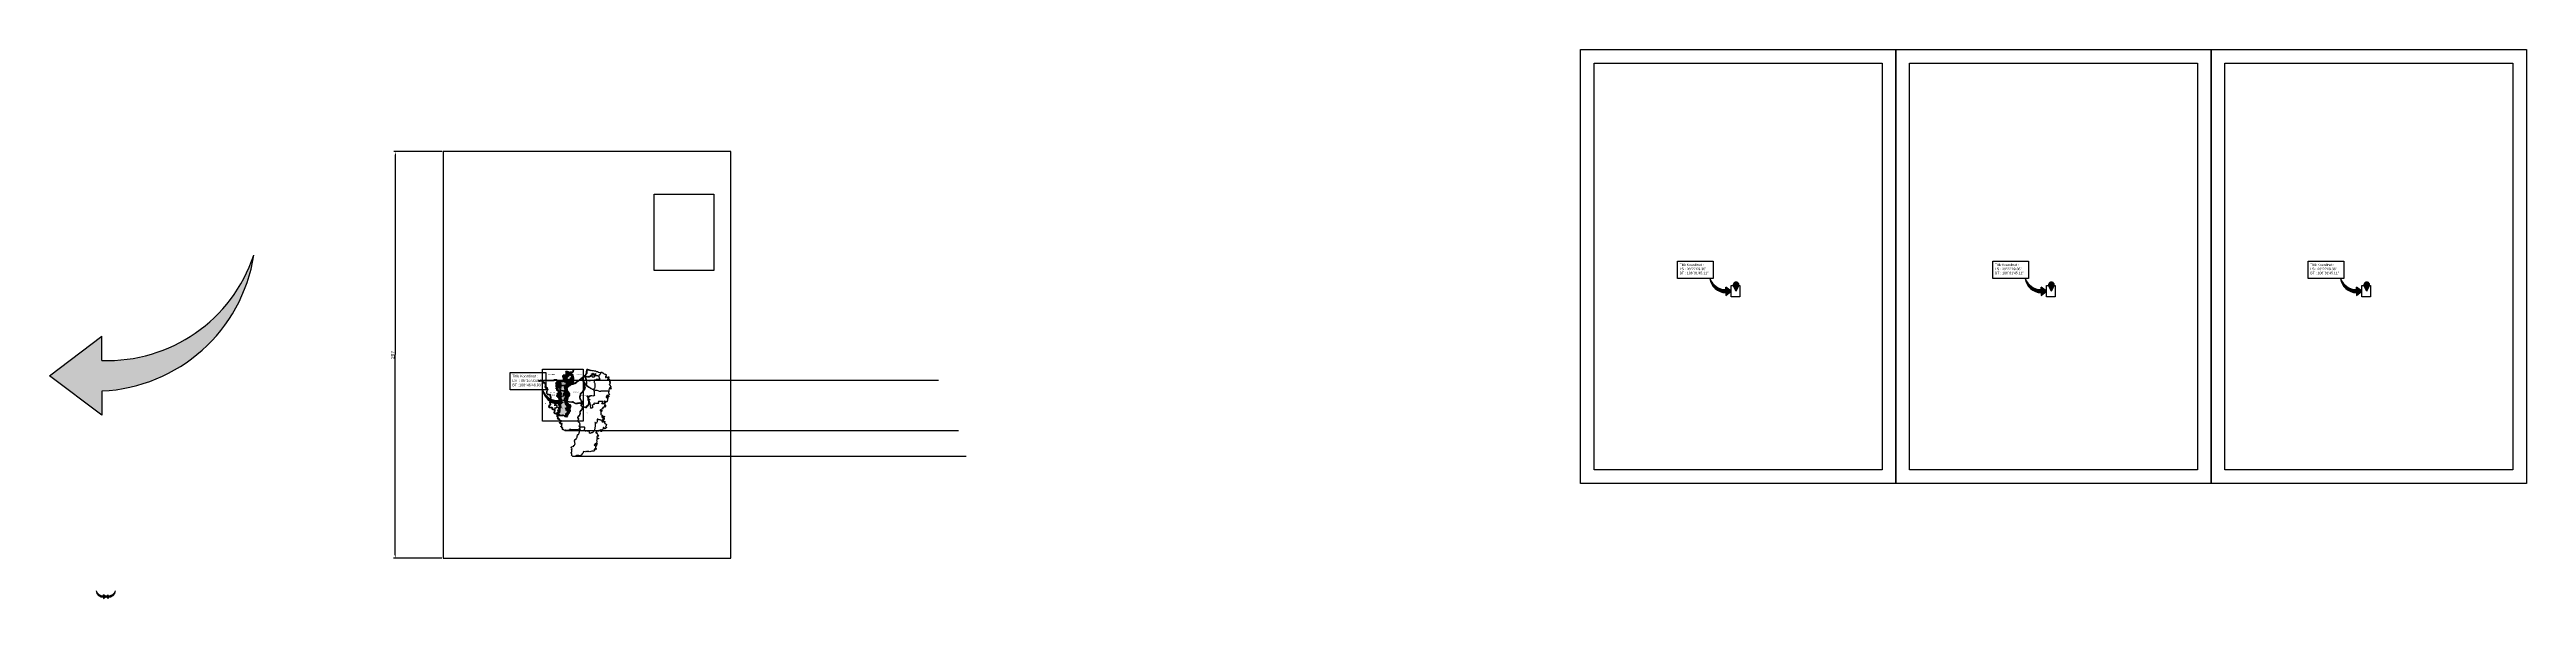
# Model space of a CAD drawing. Header units: millimetres. Extents: x 732789 to 734597, y 13616 to 14017.
import ezdxf

# ---------------------------------------------------------------- set-up
doc = ezdxf.new("R2010")
doc.units = ezdxf.units.MM
for name, pattern in [('ACAD_ISO14W100', [24, 12, -3, 0, -3, 0, -3, 0, -3]), ('HIDDEN', [0.375, 0.25, -0.125]), ('PHANTOM2', [1.25, 0.625, -0.125, 0.125, -0.125, 0.125, -0.125])]:
    doc.linetypes.add(name, pattern=pattern)
for name, color, linetype in [('Batas Desa', 7, 'ACAD_ISO14W100'), ('Batas Wilayah', 7, 'PHANTOM2'), ('Bbatas Provinsi', 7, 'PHANTOM2')]:
    doc.layers.add(name, color=color, linetype=linetype)
doc.styles.get("Standard").update_dxf_attribs({"font": 'arial.ttf'})
doc.dimstyles.new('ISO-25', dxfattribs={"dimtxt": 2.5, "dimasz": 2.5, "dimexe": 1.25, "dimexo": 0.625, "dimtad": 1, "dimdec": 0, "dimtxsty": 'Standard', "dimcen": 2.5, "dimadec": 0, "dimazin": 0, "dimtfac": 1, "dimtdec": 0, "dimtmove": 0, "dimatfit": 3, "dimfxl": 1, "dimarcsym": 0})
picture_1 = doc.add_image_def('image1.png', size_in_pixel=(591, 835))
picture_2 = doc.add_image_def('image2.png', size_in_pixel=(591, 835))
picture_3 = doc.add_image_def('image3.png', size_in_pixel=(591, 835))

# ---------------------------------------------------------------- blocks, each defined once
blk = doc.blocks.new('*D2')
at = {"color": 0, "lineweight": -2, "transparency": 16777216}
for p, q in [((733075.9, 13942.8), (733040.6, 13942.8)), ((733041.6, 13648.3), (733041.8, 13940.3)), ((733075.7, 13645.8), (733040.4, 13645.8))]:
    blk.add_line(p, q, dxfattribs=at)
at = {"color": 0, "transparency": 16777216}
for points in [[(733041.4, 13940.3), (733042.2, 13940.3), (733041.8, 13942.8)], [(733041.2, 13648.3), (733042, 13648.3), (733041.6, 13645.8)]]:
    blk.add_solid(points, dxfattribs=at)
at = {"layer": 'Defpoints', "color": 0, "transparency": 16777216}
for p in [(733041.8, 13942.8), (733076.5, 13942.8), (733076.3, 13645.8)]:
    blk.add_point(p, dxfattribs=at)
at = {"color": 0, "transparency": 16777216, "insert": (733039.8, 13794.3), "char_height": 2.5, "attachment_point": 5, "rotation": 89.9602}
blk.add_mtext('297', dxfattribs=at)

msp = doc.modelspace()

# ---------------------------------------------------------------- hatches: boundary and pattern name
at = {"true_color": 0x939598, "transparency": 33554643}
h = msp.add_hatch(color=252, dxfattribs=at)
h.dxf.hatch_style = 1
h.set_gradient(color1=(147, 149, 152), color2=(0, 0, 255), rotation=236)
h.paths.add_polyline_path([(732938.4, 13867.1, -0.332335), (732827.4, 13790.3), (732827.4, 13808), (732789.2, 13779.1), (732827.4, 13750.2), (732827.4, 13767.9, 0.357219)])
h = msp.add_hatch(color=252, dxfattribs=at)
h.dxf.hatch_style = 1
h.set_gradient(color1=(147, 149, 152), color2=(0, 0, 255), rotation=236)
h.paths.add_polyline_path([(734012.9, 13843.9), (734012.9, 13842, -0.332335), (734001.2, 13850.1, 0.357219), (734012.9, 13839.7), (734012.9, 13837.8), (734016.9, 13840.9)])
h = msp.add_hatch(color=1)
h.dxf.hatch_style = 1
h.paths.add_polyline_path([(734022.4, 13844.9, 1.282095), (734018.3, 13844.9), (734020.4, 13840.8)])
h.paths.add_polyline_path([(734019.3, 13845.4, -1), (734021.4, 13845.4, -1)], flags=16)
at = {"true_color": 0xffffff}
h = msp.add_hatch(color=7, dxfattribs=at)
h.dxf.hatch_style = 1
h.paths.add_polyline_path([(734019.3, 13845.4, 1), (734021.4, 13845.4, 1)])
at = {"true_color": 0x939598, "transparency": 33554643}
h = msp.add_hatch(color=252, dxfattribs=at)
h.dxf.hatch_style = 1
h.set_gradient(color1=(147, 149, 152), color2=(0, 0, 255), rotation=236)
h.paths.add_polyline_path([(734243.1, 13843.9), (734243.1, 13842, -0.332335), (734231.4, 13850.1, 0.357219), (734243.1, 13839.7), (734243.1, 13837.8), (734247.1, 13840.9)])
h = msp.add_hatch(color=1)
h.dxf.hatch_style = 1
h.paths.add_polyline_path([(734252.6, 13844.9, 1.282095), (734248.5, 13844.9), (734250.6, 13840.8)])
h.paths.add_polyline_path([(734249.5, 13845.4, -1), (734251.6, 13845.4, -1)], flags=16)
at = {"true_color": 0xffffff}
h = msp.add_hatch(color=7, dxfattribs=at)
h.dxf.hatch_style = 1
h.paths.add_polyline_path([(734249.5, 13845.4, 1), (734251.6, 13845.4, 1)])
at = {"true_color": 0x939598, "transparency": 33554643}
h = msp.add_hatch(color=252, dxfattribs=at)
h.dxf.hatch_style = 1
h.set_gradient(color1=(147, 149, 152), color2=(0, 0, 255), rotation=236)
h.paths.add_polyline_path([(734473.3, 13843.9), (734473.3, 13842, -0.332335), (734461.6, 13850.1, 0.357219), (734473.3, 13839.7), (734473.3, 13837.8), (734477.3, 13840.9)])
h = msp.add_hatch(color=1)
h.dxf.hatch_style = 1
h.paths.add_polyline_path([(734482.8, 13844.9, 1.282095), (734478.8, 13844.9), (734480.8, 13840.8)])
h.paths.add_polyline_path([(734479.7, 13845.4, -1), (734481.8, 13845.4, -1)], flags=16)
at = {"true_color": 0xffffff}
h = msp.add_hatch(color=7, dxfattribs=at)
h.dxf.hatch_style = 1
h.paths.add_polyline_path([(734479.7, 13845.4, 1), (734481.8, 13845.4, 1)])
at = {"true_color": 0x939598, "transparency": 33554643}
h = msp.add_hatch(color=252, dxfattribs=at)
h.dxf.hatch_style = 1
h.set_gradient(color1=(147, 149, 152), color2=(0, 0, 255), rotation=236)
h.paths.add_polyline_path([(733160.7, 13762.7), (733160.7, 13760.8, -0.332335), (733149.1, 13768.9, 0.357219), (733160.7, 13758.5), (733160.7, 13756.6), (733164.7, 13759.7)])
at = {"true_color": 0xeb5a00}
h = msp.add_hatch(color=32, dxfattribs=at)
h.dxf.hatch_style = 1
h.paths.add_polyline_path([(733161.4, 13767.3), (733161.4, 13767.5), (733161.3, 13767.5), (733161, 13767.5), (733161.1, 13767.4), (733161, 13767.2), (733161.1, 13766.9), (733161.2, 13766.7), (733161.3, 13766.6), (733161.2, 13766.6), (733161.5, 13766.5)])
h.paths.add_polyline_path([(733160.9, 13768), (733160.7, 13768.1), (733160.6, 13768.4), (733160.5, 13768.7), (733160.3, 13768.8), (733160, 13768.9), (733160, 13769.1), (733159.8, 13769.2), (733159.8, 13769.2), (733159.8, 13768.8), (733159.9, 13768.7), (733159.9, 13768.5), (733160.1, 13768.5), (733160.2, 13768.4), (733160.4, 13768.3), (733160.7, 13767.9), (733160.9, 13767.8), (733160.9, 13767.5), (733161, 13767.5), (733161.3, 13767.5), (733161.4, 13767.5), (733161.4, 13767.7), (733161, 13767.8)])
at = {"true_color": 0xc7c8ca}
h = msp.add_hatch(color=9, dxfattribs=at)
h.dxf.hatch_style = 1
h.paths.add_polyline_path([(733165.2, 13770.6), (733165.1, 13771.3), (733165.1, 13771.7), (733165.1, 13772), (733164.6, 13771.9), (733163.4, 13771.9), (733163.2, 13771.9), (733163.2, 13772), (733163, 13772), (733163, 13771.9), (733162.8, 13771.9), (733162.6, 13772), (733162.5, 13772), (733162.6, 13771.3), (733162.4, 13770.6), (733162.2, 13769.7), (733162.3, 13768.8), (733162.2, 13768.6), (733161.9, 13768.9), (733161.6, 13769.8), (733160.8, 13770.9), (733160.5, 13770.5), (733160, 13769.8), (733160.2, 13769.5), (733160.3, 13768.9), (733160.7, 13768.8), (733160.8, 13768.2), (733161.4, 13768), (733161.8, 13767.8), (733162.1, 13767.6), (733162.1, 13767.5), (733162.1, 13767.5), (733162, 13767.9), (733162.6, 13768), (733163.6, 13768), (733164.3, 13768.1), (733164.6, 13767.9), (733164.7, 13768.1), (733165.1, 13768.5), (733165.3, 13768.9), (733165.3, 13769.4), (733165.2, 13769.9)])
h.paths.add_polyline_path([(733165.2, 13766.9), (733165.2, 13767.8), (733165.6, 13768.5), (733165.4, 13769.9), (733165.4, 13770.6), (733165.3, 13770.6), (733165.2, 13770.6), (733165.2, 13769.9), (733165.3, 13769.4), (733165.3, 13768.9), (733165.1, 13768.5), (733164.7, 13768.1), (733164.6, 13767.9), (733164.3, 13768.1), (733163.6, 13768), (733162.6, 13768), (733162, 13767.9), (733162.1, 13767.5), (733162.1, 13767.5), (733162.2, 13767.2), (733162.3, 13766.8), (733162.8, 13766.5), (733162.9, 13766.3), (733162.8, 13765.9), (733162.8, 13765.7), (733162.8, 13765.6), (733162.7, 13765.5), (733162.7, 13765.2), (733162.5, 13765.2), (733162.4, 13765), (733162.3, 13764.8), (733162.3, 13764.4), (733162.3, 13764.2), (733162.5, 13764.1), (733163.3, 13764.1), (733163.9, 13764), (733164.1, 13764.1), (733164.3, 13764.5), (733164.3, 13764.6), (733164.1, 13764.7), (733164.1, 13765.7), (733164.4, 13766), (733164.5, 13766.2), (733164.7, 13766.5), (733164.8, 13766.4), (733164.9, 13766.6)])
h.paths.add_polyline_path([(733166.8, 13773), (733167.4, 13773), (733168, 13773.4), (733167.9, 13774), (733167, 13774), (733167, 13774), (733167, 13774), (733166.4, 13774), (733166, 13774.1), (733166, 13774.5), (733165.9, 13774.5), (733165.2, 13774.7), (733164.7, 13774.9), (733164.4, 13775.1), (733163.7, 13775), (733162.6, 13775), (733162.2, 13775), (733162, 13775), (733161.7, 13775), (733161.6, 13774.9), (733162.2, 13774), (733162.6, 13773), (733162.5, 13772.3), (733162.5, 13772), (733162.6, 13772), (733162.8, 13771.9), (733163, 13771.9), (733163, 13772), (733163.2, 13772), (733163.2, 13771.9), (733163.4, 13771.9), (733164.6, 13771.9), (733165.1, 13772), (733165.1, 13771.7), (733165.1, 13771.3), (733165.2, 13770.6), (733165.3, 13770.6), (733165.4, 13770.6), (733165.4, 13771.7), (733165.7, 13772.3), (733165.7, 13772.6), (733166.7, 13772.6)])
h.paths.add_polyline_path([(733165.7, 13775.8), (733164.6, 13776.5), (733164.4, 13776.6), (733164.5, 13775.8), (733164.4, 13775.1), (733164.7, 13774.9), (733165.2, 13774.7), (733165.9, 13774.5), (733166, 13774.5), (733166, 13774.9)])
h.paths.add_polyline_path([(733165.7, 13763), (733165.5, 13763.4), (733166, 13764.3), (733165.9, 13764.8), (733165.6, 13765.2), (733164.9, 13765), (733164.6, 13764.6), (733164.3, 13764.6), (733164.3, 13764.5), (733164.1, 13764.1), (733163.9, 13764), (733163.3, 13764.1), (733162.5, 13764.1), (733162.3, 13764.2), (733162.3, 13764.4), (733162.3, 13764.8), (733162.4, 13765), (733162.5, 13765.2), (733162.4, 13765.1), (733162.1, 13765), (733162.1, 13764.5), (733161.9, 13764.3), (733162.7, 13763.6), (733162.5, 13763.3), (733162.5, 13762.6), (733162.7, 13762.2), (733162.8, 13761.6), (733162.8, 13761.5), (733162.9, 13761.5), (733163.2, 13761.5), (733163.5, 13761.3), (733163.9, 13761.1), (733164.2, 13761), (733164.8, 13761), (733165, 13761), (733165, 13761.1), (733165, 13762.3), (733165.2, 13762.5)])
h.paths.add_polyline_path([(733165.8, 13758.2), (733165.5, 13759.3), (733165.4, 13759.3), (733165.4, 13759.4), (733165.4, 13759.5), (733165, 13761), (733164.8, 13761), (733164.2, 13761), (733163.9, 13761.1), (733163.5, 13761.3), (733163.2, 13761.5), (733162.9, 13761.5), (733162.8, 13761.5), (733162.8, 13759.9), (733162.7, 13759.6), (733162.6, 13759.4), (733162.4, 13759.4), (733162.3, 13758.9), (733162.3, 13758.3), (733162.2, 13758), (733162.2, 13757.5), (733162.5, 13755.9), (733162.1, 13755.5), (733161.8, 13754.8), (733161.7, 13754.4), (733161.8, 13753.8), (733161.8, 13753.4), (733161.7, 13753.1), (733161.6, 13752.5), (733161.6, 13752), (733160.8, 13752), (733160.8, 13751.7), (733161, 13751.1), (733161.4, 13750.7), (733161.4, 13750.3), (733161.4, 13750.2), (733161.5, 13750.2), (733162.2, 13750.1), (733162.8, 13750.1), (733163.5, 13750.1), (733163.8, 13750.2), (733164.2, 13750.4), (733164.3, 13750.3), (733164.5, 13750), (733165, 13749.7), (733165.3, 13749.7), (733165.5, 13749.5), (733165.8, 13749.4), (733165.9, 13749.3), (733165.6, 13750), (733165.9, 13750.4), (733165.9, 13751.2), (733166.6, 13751.3), (733166.8, 13752.2), (733168.1, 13752.4), (733168.2, 13753), (733167.2, 13752.8), (733167, 13753.4), (733166.8, 13753.8), (733166, 13754.1), (733166, 13755.5), (733166.5, 13755.7), (733167, 13755.6), (733166.9, 13756.9)])
at = {"true_color": 0xeb5a00}
h = msp.add_hatch(color=32, dxfattribs=at)
h.dxf.hatch_style = 1
h.paths.add_polyline_path([(733166.7, 13765.5), (733167, 13765.3), (733167.1, 13765.2), (733167, 13764.7), (733166.6, 13764.3), (733166.4, 13763.7), (733166, 13763), (733165.7, 13762.4), (733165.7, 13762.4), (733166, 13762.5), (733166.3, 13762.4), (733166.5, 13763.3), (733166.8, 13763.9), (733167.1, 13764.3), (733167.9, 13764.8), (733167.7, 13765.5), (733167.6, 13766.2), (733167.7, 13766.4), (733167.7, 13766.4), (733167.5, 13766.4), (733167.4, 13766.1), (733167.5, 13766), (733167.3, 13766), (733167, 13766), (733167, 13765.9), (733166.8, 13765.9), (733166.7, 13765.9), (733166.8, 13766), (733166.8, 13766.1), (733166.4, 13766.1), (733166.2, 13766.1), (733166, 13765.9), (733165.3, 13765.1), (733165.6, 13765.2), (733165.9, 13764.8), (733165.9, 13764.6), (733166.4, 13764.9), (733166.4, 13765.3)])
h.paths.add_polyline_path([(733168, 13766.9), (733167.6, 13767.1), (733167.1, 13767.2), (733166.5, 13767.1), (733166.6, 13766.5), (733166.2, 13766.1), (733166.4, 13766.1), (733166.8, 13766.1), (733166.8, 13766), (733166.7, 13765.9), (733166.8, 13765.9), (733167, 13765.9), (733167, 13766), (733167.3, 13766), (733167.5, 13766), (733167.4, 13766.1), (733167.5, 13766.4), (733167.7, 13766.4), (733167.7, 13766.4)])
h.paths.add_polyline_path([(733160.6, 13763.3), (733167.3, 13763.3), (733167.3, 13764.2), (733160.6, 13764.2)], flags=9)
h.paths.add_polyline_path([(733160.6, 13766.7), (733166.8, 13766.7), (733166.8, 13767.5), (733160.6, 13767.5)], flags=9)
h = msp.add_hatch(color=32, dxfattribs=at)
h.dxf.hatch_style = 1
h.paths.add_polyline_path([(733162.4, 13762.6), (733161.8, 13763), (733161.8, 13763), (733161.6, 13762.9), (733161.7, 13762.7), (733161.8, 13762.5), (733162.2, 13762.2), (733162.3, 13761.6), (733162.7, 13761.5), (733162.6, 13761.7), (733162.6, 13762)])
h.paths.add_polyline_path([(733162.7, 13761.2), (733162.7, 13761.5), (733162.3, 13761.6), (733162.3, 13761.3), (733162.3, 13761.2), (733162.4, 13760.6), (733162.4, 13760.2), (733162, 13759.9), (733161.9, 13759.3), (733161.7, 13759), (733161.5, 13758.5), (733161.6, 13757.8), (733161.9, 13757.1), (733161.8, 13756.8), (733161.9, 13756.2), (733161.8, 13755.9), (733161.5, 13755), (733161.5, 13753.8), (733161, 13753.6), (733161.1, 13753), (733160.9, 13752.5), (733160.7, 13752.2), (733161.1, 13752.1), (733161.3, 13752.4), (733161.5, 13753.2), (733161.7, 13753.6), (733161.7, 13754.6), (733161.9, 13755.7), (733162.3, 13756.2), (733162.2, 13756.6), (733162.2, 13757), (733162, 13757.5), (733161.9, 13758.4), (733162, 13758.8), (733162.2, 13759.1), (733162.3, 13759.6), (733162.6, 13759.8), (733162.6, 13760.6)])
h = msp.add_hatch(color=32, dxfattribs=at)
h.dxf.hatch_style = 1
h.paths.add_polyline_path([(733161.8, 13763.9), (733161.7, 13764.3), (733161.7, 13764.5), (733161.8, 13764.7), (733161.7, 13765), (733161.7, 13765.1), (733161.6, 13765), (733161.3, 13765.1), (733161.2, 13765.1), (733161.3, 13764.6), (733161.2, 13764.2), (733161.5, 13763.7), (733161.6, 13763.4), (733161.7, 13763.4), (733161.7, 13763.4), (733161.8, 13763.6)])
at = {"true_color": 0xc7c8ca}
h = msp.add_hatch(color=9, dxfattribs=at)
h.dxf.hatch_style = 1
h.paths.add_polyline_path([(733162.7, 13765.5), (733162.7, 13765.4), (733162.5, 13765.2), (733162.7, 13765.2)])
h.paths.add_polyline_path([(733162.8, 13765.6), (733162.8, 13765.7), (733162.7, 13765.5)])
h = msp.add_hatch(color=9, dxfattribs=at)
h.dxf.hatch_style = 1
h.paths.add_polyline_path([(733164.8, 13766.4), (733164.7, 13766.5), (733164.5, 13766.2), (733164.4, 13766)])
at = {"true_color": 0xeb5a00}
h = msp.add_hatch(color=32, dxfattribs=at)
h.dxf.hatch_style = 1
h.paths.add_polyline_path([(733166.6, 13759.6), (733166.5, 13760.1), (733166.5, 13760.6), (733166.6, 13761), (733166.3, 13761), (733166.4, 13760.9), (733166.3, 13760.6), (733166.3, 13760), (733166.2, 13759.7), (733165.9, 13759.2), (733166.1, 13758.3), (733166.4, 13757.9), (733166.4, 13758.2), (733166.2, 13758.7), (733166.2, 13759), (733166.5, 13759.1), (733166.8, 13758.7), (733167, 13758.8)])
h.paths.add_polyline_path([(733166.1, 13761.5), (733165.7, 13761.7), (733165.1, 13761.6), (733165.1, 13761), (733165.4, 13761), (733165.4, 13761.3), (733165.7, 13761.3), (733166.2, 13761.2), (733166.3, 13761), (733166.6, 13761), (733166.6, 13761.2)])
h = msp.add_hatch(color=32, dxfattribs=at)
h.dxf.hatch_style = 1
h.paths.add_polyline_path([(733166.8, 13763.9), (733167.1, 13764.3), (733167.9, 13764.8), (733167.7, 13765.5), (733167.6, 13766.2), (733167.7, 13766.4), (733167.7, 13766.4), (733167.5, 13766.4), (733167.4, 13766.1), (733167.5, 13766), (733167.3, 13766), (733167, 13766), (733167, 13765.9), (733166.8, 13765.9), (733166.7, 13765.9), (733166.8, 13766), (733166.8, 13766.1), (733166.4, 13766.1), (733166.2, 13766.1), (733166, 13765.9), (733165.3, 13765.1), (733165.6, 13765.2), (733165.9, 13764.8), (733165.9, 13764.6), (733166.4, 13764.9), (733166.4, 13765.3), (733166.7, 13765.5), (733167, 13765.3), (733167.1, 13765.2), (733167, 13764.7), (733166.6, 13764.3), (733166.4, 13763.7), (733166, 13763), (733165.7, 13762.4), (733165.7, 13762.4), (733166, 13762.5), (733166.3, 13762.4), (733166.5, 13763.3)])
h.paths.add_polyline_path([(733166.3, 13762.4), (733166, 13762.5), (733165.7, 13762.4), (733165.8, 13762), (733166.2, 13762.1)])
h = msp.add_hatch(color=1)
h.dxf.hatch_style = 1
h.paths.add_polyline_path([(733166.2, 13760.5, 1.282095), (733165.4, 13760.5), (733165.8, 13759.8)])
h.paths.add_polyline_path([(733165.6, 13760.6, -1), (733166, 13760.6, -1)], flags=16)
at = {"true_color": 0xffffff}
h = msp.add_hatch(color=7, dxfattribs=at)
h.dxf.hatch_style = 1
h.paths.add_polyline_path([(733165.6, 13760.6, 1), (733166, 13760.6, 1)])
at = {"true_color": 0xeb5a00}
h = msp.add_hatch(color=32, dxfattribs=at)
h.dxf.hatch_style = 1
h.paths.add_polyline_path([(733167.4, 13775.6), (733167.2, 13775.9), (733166.8, 13776), (733166.5, 13775.8), (733166.2, 13775.6), (733166.5, 13775.3), (733166.8, 13774.7), (733166.8, 13774.5), (733167, 13774.5), (733167.3, 13774.6), (733167.3, 13774.8), (733167.7, 13774.8), (733167.9, 13774.9), (733168, 13774.8), (733168.2, 13774.9), (733168, 13774.9), (733167.6, 13775), (733167.4, 13775.3)])
h.paths.add_polyline_path([(733169.1, 13774.4), (733168.6, 13774.8), (733168.2, 13774.9), (733168, 13774.8), (733167.9, 13774.9), (733167.7, 13774.8), (733168.3, 13774.4), (733168.5, 13773.8), (733168.4, 13773), (733168.7, 13773), (733169.1, 13773.2), (733169.3, 13773.9)])
h.paths.add_polyline_path([(733167.3, 13774.6), (733167, 13774.5), (733166.8, 13774.5), (733166.8, 13774.1), (733167, 13774), (733167, 13774), (733167.4, 13774.3)])
h = msp.add_hatch(color=32, dxfattribs=at)
h.dxf.hatch_style = 1
h.paths.add_polyline_path([(733169.5, 13756.5), (733169.4, 13756.6), (733169.4, 13756.8), (733169.4, 13757), (733168.7, 13756.8), (733168.4, 13757), (733168.3, 13756.8), (733168.3, 13756.6), (733168.4, 13756.4), (733168.2, 13756.1), (733168.4, 13755.8), (733168.4, 13755.5), (733168.3, 13755.3), (733168.8, 13755.4), (733168.8, 13755.4), (733168.9, 13755.7), (733169, 13755.8), (733169, 13755.9), (733169.2, 13756), (733169.3, 13756.1), (733169.5, 13756.4)])
h.paths.add_polyline_path([(733167.9, 13755.2), (733167.6, 13755.7), (733167.9, 13755.9), (733167.5, 13756), (733167.3, 13755.5), (733167.2, 13754.9), (733167.4, 13754.5), (733167.2, 13754), (733167.5, 13753.5), (733167.9, 13753.4), (733167.8, 13753.6), (733167.8, 13754), (733168, 13754.3)])
at = {"true_color": 0x939598, "transparency": 33554643}
h = msp.add_hatch(color=252, dxfattribs=at)
h.dxf.hatch_style = 1
h.set_gradient(color1=(147, 149, 152), color2=(0, 0, 255), rotation=236)
h.paths.add_polyline_path([(732828.5, 13619.2), (732828.5, 13618.4, -0.332335), (732823.2, 13622, 0.357219), (732828.5, 13617.3), (732828.5, 13616.4), (732830.3, 13617.8)])
h = msp.add_hatch(color=252, dxfattribs=at)
h.dxf.hatch_style = 1
h.set_gradient(color1=(147, 149, 152), color2=(0, 0, 255), rotation=236)
h.paths.add_polyline_path([(732830.3, 13617.8), (732832.1, 13616.4), (732832.1, 13617.3, 0.357219), (732837.4, 13622, -0.332335), (732832.1, 13618.4), (732832.1, 13619.2)])
at = {"layer": 'Batas Wilayah', "true_color": 0xffff00}
h = msp.add_hatch(color=2, dxfattribs=at)
h.dxf.hatch_style = 1
h.paths.add_polyline_path([(733171.4, 13776.3), (733171.5, 13777.1), (733171.6, 13777.5), (733171.5, 13777.9), (733171.3, 13778.2), (733171.3, 13778.4), (733171.3, 13778.6), (733171.3, 13778.8), (733171, 13779.3), (733171, 13779.5), (733171, 13779.7), (733171.2, 13779.8), (733171.1, 13779.9), (733170.7, 13780.1), (733170.5, 13780.1), (733170.4, 13780.1), (733170.3, 13780.1), (733170.3, 13780.2), (733170.4, 13780.3), (733170.3, 13780.5), (733170.1, 13780.6), (733169.9, 13780.7), (733170, 13780.9), (733169.9, 13781.1), (733169.8, 13781.2), (733169.7, 13781.2), (733169.6, 13781.3), (733169.8, 13781.5), (733169.8, 13781.6), (733169.9, 13781.6), (733169.5, 13781.7), (733169.1, 13781.8), (733168.8, 13781.5), (733168.7, 13781.4), (733168.5, 13781.4), (733167.9, 13781.9), (733167, 13782.1), (733166.3, 13782.1), (733166.2, 13782.1), (733166.3, 13781.3), (733166.3, 13780.9), (733166.3, 13780.6), (733166.4, 13780.1), (733166.4, 13779.8), (733166.1, 13779.6), (733165.6, 13779.5), (733164.9, 13779.5), (733164.4, 13779.4), (733164.2, 13779.5), (733164.1, 13779.4), (733164.1, 13779.2), (733164.1, 13778.8), (733164, 13778.6), (733163.9, 13778.4), (733163.9, 13778.2), (733164, 13778.1), (733164, 13778), (733164.2, 13778), (733164.4, 13777.9), (733164.5, 13777.7), (733164.5, 13777.3), (733164.4, 13776.6), (733164.4, 13776.6), (733164.6, 13776.5), (733165.7, 13775.8), (733166, 13774.9), (733166, 13774.5), (733166.4, 13774.5), (733167, 13774.5), (733167.6, 13774.7), (733167.9, 13774.9), (733168, 13774.8), (733168.2, 13774.9), (733168.4, 13774.9), (733168.5, 13774.9), (733168.7, 13775.1), (733169, 13775.7), (733169.2, 13775.6), (733169.3, 13775.5), (733169.5, 13775.6), (733170, 13775.6), (733170.6, 13775.7), (733171, 13775.6), (733171.3, 13775.7)])
h.paths.add_polyline_path([(733167.4, 13777.3), (733167.9, 13778.2), (733168.4, 13778.5), (733168.7, 13779), (733169.4, 13779.1), (733170, 13778.7), (733169.9, 13778.3), (733169.6, 13777.9), (733169.2, 13777.6), (733168.9, 13777.1), (733168.5, 13776.7), (733167.8, 13776.8)], flags=16)
h.paths.add_polyline_path([(733171.4, 13774.4), (733171.4, 13775), (733171.2, 13775.5), (733171.3, 13775.7), (733171, 13775.6), (733170.6, 13775.7), (733170, 13775.6), (733169.5, 13775.6), (733169.3, 13775.5), (733169.2, 13775.6), (733169, 13775.7), (733168.7, 13775.1), (733168.5, 13774.9), (733168.4, 13774.9), (733168.2, 13774.9), (733168, 13774.8), (733167.9, 13774.9), (733167.6, 13774.7), (733167, 13774.5), (733166.4, 13774.5), (733166, 13774.5), (733166, 13774.1), (733166.4, 13774), (733167.9, 13774), (733168, 13773.4), (733167.4, 13773), (733166.8, 13773), (733166.7, 13772.6), (733165.7, 13772.6), (733165.7, 13772.3), (733165.4, 13771.7), (733165.4, 13770.6), (733165.5, 13770.7), (733165.8, 13770.7), (733166.1, 13770.7), (733166.6, 13770.8), (733167.1, 13770.9), (733167.3, 13770.8), (733167.4, 13770.9), (733167.6, 13770.9), (733167.7, 13771.1), (733167.7, 13771.3), (733168, 13771.5), (733168.2, 13771.5), (733168.5, 13771.7), (733168.5, 13771.8), (733168.7, 13771.8), (733168.8, 13771.7), (733169.3, 13772.3), (733169.5, 13772.6), (733169.7, 13772.8), (733169.9, 13772.8), (733170.3, 13772.8), (733170.5, 13772.9), (733170.7, 13773), (733170.8, 13773), (733171.1, 13772.9), (733171.2, 13773.1), (733171.2, 13773.3), (733171.1, 13773.6), (733171.1, 13773.6), (733171.1, 13773.6)])
h.paths.add_polyline_path([(733167, 13769.5), (733167.1, 13769.7), (733167, 13769.9), (733166.9, 13770.1), (733167, 13770.2), (733166.9, 13770.3), (733167.1, 13770.4), (733167.2, 13770.7), (733167.3, 13770.8), (733167.1, 13770.9), (733166.6, 13770.8), (733166.1, 13770.7), (733165.8, 13770.7), (733165.5, 13770.7), (733165.4, 13770.6), (733165.4, 13769.9), (733165.6, 13768.5), (733165.2, 13767.8), (733165.2, 13766.9), (733164.9, 13766.6), (733164.8, 13766.4), (733164.8, 13766.4), (733165, 13766.3), (733165.3, 13766.3), (733165.6, 13766.3), (733165.8, 13766.2), (733166.4, 13766.1), (733166.8, 13766.1), (733166.8, 13766), (733166.7, 13765.9), (733166.8, 13765.9), (733167, 13765.9), (733167, 13766), (733167.3, 13766), (733167.5, 13766), (733167.4, 13766.1), (733167.5, 13766.4), (733167.7, 13766.4), (733168, 13766.5), (733168.3, 13766.7), (733168.2, 13766.8), (733168.1, 13767.1), (733168, 13767.4), (733168, 13767.6), (733167.8, 13767.5), (733167.7, 13767.5), (733167.7, 13767.7), (733167.5, 13767.8), (733167.2, 13767.9), (733167, 13768.1), (733166.8, 13768.2), (733166.7, 13768.4), (733166.6, 13768.5), (733166.7, 13768.6), (733166.9, 13768.8), (733166.8, 13769.1), (733167, 13769.3)])
h = msp.add_hatch(color=2, dxfattribs=at)
h.dxf.hatch_style = 1
h.paths.add_polyline_path([(733169.9, 13778.3), (733170, 13778.7), (733169.4, 13779.1), (733168.7, 13779), (733168.4, 13778.5), (733167.9, 13778.2), (733167.4, 13777.3), (733167.8, 13776.8), (733168.5, 13776.7), (733168.9, 13777.1), (733169.2, 13777.6), (733169.6, 13777.9)])
h.paths.add_polyline_path([(733166.6, 13761.6), (733166.7, 13762), (733166.6, 13762.3), (733166, 13762.5), (733165.5, 13762.3), (733165, 13762.2), (733165, 13761.1), (733165, 13761), (733165.8, 13761), (733166.4, 13761), (733166.6, 13761.2)])
h.paths.add_polyline_path([(733166.3, 13761), (733166.4, 13761), (733165.8, 13761), (733165, 13761), (733165.2, 13760.4), (733165.5, 13760.3), (733165.9, 13760.5), (733166.3, 13760.5)])
h.paths.add_polyline_path([(733169.5, 13756.4), (733169.5, 13756.5), (733169.4, 13756.6), (733169.4, 13756.8), (733169.4, 13757), (733168.7, 13756.8), (733168.4, 13757), (733168.3, 13756.8), (733168.3, 13756.6), (733168.4, 13756.4), (733168.2, 13756.1), (733168.4, 13755.8), (733168.4, 13755.5), (733168.3, 13755.3), (733168.8, 13755.4), (733168.8, 13755.4), (733168.9, 13755.7), (733169, 13755.8), (733169, 13755.9), (733169.2, 13756), (733169.3, 13756.1)])
at = {"layer": 'Batas Wilayah'}
h = msp.add_hatch(color=3, dxfattribs=at)
h.dxf.hatch_style = 1
h.paths.add_polyline_path([(733166.8, 13779.2), (733166.8, 13779.7), (733167, 13780), (733167.3, 13780.6), (733166.3, 13780.8), (733166.3, 13780.6), (733166.4, 13780.1), (733166.4, 13779.8), (733166.1, 13779.6), (733165.6, 13779.5), (733165.5, 13779.5), (733165.5, 13779.2), (733165.4, 13779), (733165.5, 13778.8), (733165.7, 13778.8), (733166, 13778.8), (733166.3, 13778.6), (733166.6, 13778.7), (733166.8, 13778.8)])
h = msp.add_hatch(color=2, dxfattribs=at)
h.dxf.hatch_style = 1
h.paths.add_polyline_path([(733162.2, 13774), (733161.6, 13774.9), (733161, 13774.9), (733160, 13774.9), (733159.9, 13774.7), (733159.7, 13774.5), (733159.7, 13774.2), (733159.5, 13774.2), (733159.1, 13774.4), (733159, 13774.2), (733158.9, 13774), (733159.1, 13773.9), (733159.2, 13773.8), (733159.3, 13773.6), (733159.3, 13773.5), (733159, 13773.3), (733158.9, 13773.4), (733158.8, 13773.3), (733158.8, 13773.1), (733158.9, 13773), (733159, 13773.2), (733159.3, 13773.3), (733159.6, 13773), (733159.7, 13772.7), (733159.6, 13772.6), (733159.5, 13772.7), (733159.3, 13772.6), (733159.4, 13772.5), (733159.1, 13772.2), (733159.6, 13772.1), (733159.9, 13772.2), (733160, 13772), (733160.3, 13771.8), (733161, 13771.8), (733161.8, 13771.8), (733161.9, 13771.9), (733162.5, 13772), (733162.5, 13772.3), (733162.6, 13773)])
at = {"layer": 'Batas Wilayah', "true_color": 0xffff00}
h = msp.add_hatch(color=2, dxfattribs=at)
h.dxf.hatch_style = 1
h.paths.add_polyline_path([(733162.6, 13771.3), (733162.5, 13772), (733161.9, 13771.9), (733161.8, 13771.8), (733161, 13771.8), (733160.3, 13771.8), (733160, 13772), (733159.9, 13772.2), (733159.6, 13772.1), (733159.1, 13772.2), (733159, 13772), (733158.8, 13771.8), (733159, 13771.4), (733159.1, 13771), (733159.4, 13771.1), (733159.5, 13771.3), (733159.7, 13771.6), (733159.7, 13771.6), (733159.9, 13771.4), (733160.1, 13771.1), (733160.1, 13770.6), (733160.1, 13770.6), (733160, 13770.5), (733159.8, 13770.5), (733159.6, 13770.5), (733159.5, 13770.4), (733159.3, 13770.5), (733159, 13770.2), (733159, 13770), (733159.1, 13769.6), (733159.2, 13769.6), (733159.4, 13769.6), (733159.4, 13769.7), (733159.5, 13769.9), (733159.7, 13769.8), (733159.6, 13769.7), (733159.6, 13769.6), (733159.7, 13769.5), (733159.9, 13769.3), (733159.8, 13769.2), (733159.7, 13769.3), (733159.6, 13769.2), (733159.6, 13769.2), (733159.6, 13768.9), (733159.5, 13768.8), (733159.5, 13768.5), (733159.9, 13768.3), (733160.2, 13768.3), (733160.5, 13767.9), (733160.4, 13767.7), (733160.4, 13767.5), (733160.9, 13767.5), (733161.3, 13767.5), (733161.7, 13767.5), (733162.1, 13767.5), (733162.1, 13767.6), (733161.8, 13767.8), (733161.4, 13768), (733160.8, 13768.2), (733160.7, 13768.8), (733160.3, 13768.9), (733160.2, 13769.5), (733160, 13769.8), (733160.5, 13770.5), (733160.8, 13770.9), (733161.6, 13769.8), (733161.9, 13768.9), (733162.2, 13768.6), (733162.3, 13768.8), (733162.2, 13769.7), (733162.4, 13770.6)])
h.paths.add_polyline_path([(733162.6, 13765.8), (733162.7, 13765.8), (733162.8, 13765.7), (733162.8, 13765.9), (733162.9, 13766.3), (733162.8, 13766.5), (733162.3, 13766.8), (733162.2, 13767.2), (733162.1, 13767.5), (733161.7, 13767.5), (733161.3, 13767.5), (733160.9, 13767.5), (733160.4, 13767.5), (733160.5, 13767.4), (733161, 13766.9), (733160.8, 13766.7), (733160.6, 13766.7), (733160.5, 13766.5), (733160.6, 13766.3), (733160.5, 13766.3), (733160.4, 13766.4), (733160.1, 13766.4), (733159.9, 13765.9), (733159.9, 13765.7), (733160.2, 13765.4), (733160.2, 13765.3), (733160.2, 13765.2), (733160.6, 13765), (733160.8, 13765.1), (733160.9, 13765), (733160.8, 13764.8), (733161, 13764.8), (733161.1, 13764.9), (733161, 13765.1), (733161.3, 13765.1), (733161.6, 13765), (733162, 13765.3)])
h = msp.add_hatch(color=2, dxfattribs=at)
h.dxf.hatch_style = 1
h.paths.add_polyline_path([(733169.4, 13757.5), (733169.4, 13757.7), (733169.3, 13757.8), (733169.2, 13758), (733169.1, 13758.1), (733169, 13758.1), (733169, 13757.9), (733168.9, 13757.9), (733168.7, 13758), (733168.6, 13758.1), (733168.5, 13758.2), (733168.3, 13758.2), (733168.2, 13758.2), (733168, 13758.3), (733167.9, 13758.4), (733167.8, 13758.5), (733167.8, 13758.7), (733167.6, 13758.9), (733167.6, 13759), (733167.5, 13759.2), (733167.3, 13759.2), (733167.1, 13759.5), (733167, 13759.8), (733167.1, 13760.3), (733167, 13760.3), (733166.9, 13760.9), (733167, 13761), (733166.7, 13761), (733166.4, 13761), (733166.3, 13761), (733166.3, 13760.5), (733165.9, 13760.5), (733165.5, 13760.3), (733165.2, 13760.4), (733165.4, 13759.5), (733165.8, 13758.2), (733166.9, 13756.9), (733167, 13755.6), (733166.5, 13755.7), (733166, 13755.5), (733166, 13754.1), (733166.8, 13753.8), (733167, 13753.4), (733167.2, 13752.8), (733168.2, 13753), (733168.1, 13752.4), (733166.8, 13752.2), (733166.6, 13751.3), (733165.9, 13751.2), (733165.9, 13750.4), (733165.6, 13750), (733165.9, 13749.3), (733166.1, 13749.3), (733166.3, 13749.2), (733166.7, 13749.1), (733166.8, 13749.3), (733166.9, 13749.4), (733167, 13749.7), (733167.2, 13749.9), (733167.2, 13750.2), (733167.1, 13750.3), (733167.1, 13750.5), (733167, 13750.6), (733167.3, 13751), (733167.7, 13751.3), (733167.9, 13751.8), (733168.2, 13752), (733168.4, 13752.3), (733168.7, 13752.9), (733169, 13753.2), (733169, 13753.5), (733169, 13753.7), (733169, 13753.8), (733168.9, 13754.2), (733168.9, 13754.5), (733168.8, 13755), (733168.8, 13755.4), (733168.3, 13755.3), (733168.4, 13755.5), (733168.4, 13755.8), (733168.2, 13756.1), (733168.4, 13756.4), (733168.3, 13756.6), (733168.3, 13756.8), (733168.4, 13757), (733168.7, 13756.8), (733169.4, 13757), (733169.4, 13757.1)])
h.paths.add_polyline_path([(733162.3, 13758.9), (733162.4, 13759.4), (733162.6, 13759.4), (733162.7, 13759.6), (733162.8, 13759.9), (733162.8, 13761.5), (733162.7, 13761.5), (733162.2, 13761.6), (733162.2, 13761.4), (733162.2, 13761.1), (733162.4, 13760.7), (733162.3, 13760.3), (733162, 13760.3), (733161.8, 13760.4), (733161.5, 13760.3), (733161.5, 13760.1), (733161.6, 13759.8), (733161.8, 13759.6), (733161.8, 13759.4), (733161.6, 13759.4), (733161.3, 13759.6), (733161.1, 13759.7), (733161, 13759.4), (733160.9, 13759), (733161.1, 13758.6), (733161, 13758.4), (733161.1, 13758.1), (733161.1, 13757.7), (733161.5, 13757.6), (733161.7, 13757.4), (733161.6, 13757.1), (733161.8, 13756.8), (733161.8, 13756.6), (733161.7, 13756.1), (733161.4, 13755.9), (733161, 13756), (733160.8, 13756.1), (733160.5, 13755.9), (733160.5, 13755.7), (733160.8, 13755.6), (733160.9, 13755.4), (733160.9, 13755.1), (733161.2, 13755.1), (733161.4, 13754.7), (733161.4, 13754.4), (733161.3, 13754.4), (733161, 13754.4), (733160.9, 13754.3), (733160.7, 13754.2), (733160.4, 13754.1), (733160.3, 13754), (733160.4, 13753.7), (733160.5, 13753.6), (733161, 13753.2), (733160.9, 13753), (733160.6, 13753), (733160.5, 13753), (733160.3, 13753), (733160, 13752.4), (733159.5, 13752.1), (733159.5, 13752.1), (733159.9, 13751.8), (733160.2, 13751.7), (733160.5, 13751.3), (733160.3, 13751.2), (733160, 13751.3), (733159.8, 13751.3), (733159.7, 13751.2), (733159.7, 13751.2), (733159.8, 13751.1), (733160, 13750.9), (733160, 13750.6), (733160.2, 13750.5), (733160.1, 13750.4), (733159.9, 13750.3), (733159.6, 13750.3), (733159.8, 13749.9), (733159.9, 13749.6), (733159.9, 13749.5), (733160, 13749.6), (733160, 13749.7), (733160.3, 13749.9), (733160.8, 13750.1), (733161.4, 13750.2), (733161.4, 13750.3), (733161.4, 13750.7), (733161, 13751.1), (733160.8, 13751.7), (733160.8, 13752), (733161.6, 13752), (733161.6, 13752.5), (733161.7, 13753.1), (733161.8, 13753.4), (733161.8, 13753.8), (733161.7, 13754.4), (733161.8, 13754.8), (733162.1, 13755.5), (733162.5, 13755.9), (733162.2, 13757.5), (733162.2, 13758), (733162.3, 13758.3)])
h = msp.add_hatch(color=2, dxfattribs=at)
h.dxf.hatch_style = 1
h.paths.add_polyline_path([(733162.5, 13763.3), (733162.7, 13763.6), (733161.9, 13764.3), (733162.1, 13764.5), (733162.1, 13765), (733162.4, 13765.1), (733162.5, 13765.2), (733162.7, 13765.4), (733162.7, 13765.5), (733162.8, 13765.7), (733162.7, 13765.8), (733162.6, 13765.8), (733162, 13765.3), (733161.6, 13765), (733161.3, 13765.1), (733161, 13765.1), (733161.1, 13764.9), (733161, 13764.8), (733160.8, 13764.8), (733160.9, 13765), (733160.8, 13765.1), (733160.6, 13765), (733160.2, 13765.2), (733160.1, 13765), (733159.7, 13764.9), (733159.6, 13764.6), (733159.6, 13764.2), (733159.7, 13764), (733160, 13764.2), (733160.4, 13764.3), (733160.4, 13764), (733160.3, 13763.8), (733160.4, 13763.4), (733160.4, 13763.3), (733160.5, 13763.2), (733160.6, 13763.3), (733160.6, 13763.5), (733160.8, 13763.6), (733160.9, 13763.6), (733161.1, 13763.6), (733161.2, 13763.6), (733161.3, 13763.5), (733161.5, 13763.4), (733161.8, 13763.4), (733162, 13763.2), (733161.8, 13763), (733161.5, 13762.9), (733161.2, 13763.1), (733161.2, 13762.9), (733161.1, 13762.5), (733160.9, 13762.3), (733160.8, 13762.1), (733161, 13762.1), (733161.3, 13762.1), (733161.3, 13761.9), (733161.5, 13761.8), (733161.6, 13761.9), (733161.6, 13762.2), (733161.7, 13762.2), (733161.8, 13762.2), (733162, 13762.2), (733162.1, 13762.1), (733162.2, 13761.9), (733162.2, 13761.6), (733162.7, 13761.5), (733162.8, 13761.5), (733162.8, 13761.6), (733162.7, 13762.2), (733162.5, 13762.6)])
h.paths.add_polyline_path([(733164.3, 13765), (733164.3, 13765.5), (733164.4, 13765.9), (733164.4, 13766), (733164.1, 13765.7), (733164.1, 13764.7), (733164.3, 13764.6), (733164.4, 13764.7)])
at = {"layer": 'Batas Wilayah', "true_color": 0xed1f24}
h = msp.add_hatch(color=240, dxfattribs=at)
h.dxf.hatch_style = 1
h.paths.add_polyline_path([(733161.6, 13766), (733161.5, 13766.3), (733161.5, 13766.5), (733161.1, 13766.6), (733161.3, 13766.2), (733161.2, 13765.5), (733161.2, 13765.1), (733161.3, 13765.1), (733161.6, 13765), (733161.7, 13765.1), (733161.8, 13765.5)])
h.paths.add_polyline_path([(733161.8, 13763.9), (733161.7, 13764.3), (733161.7, 13764.5), (733161.8, 13764.7), (733161.7, 13765), (733161.7, 13765.1), (733161.6, 13765), (733161.3, 13765.1), (733161.2, 13765.1), (733161.3, 13764.6), (733161.2, 13764.2), (733161.5, 13763.7), (733161.6, 13763.4), (733161.7, 13763.4), (733161.7, 13763.4), (733161.8, 13763.6)])
h = msp.add_hatch(color=240, dxfattribs=at)
h.dxf.hatch_style = 1
h.paths.add_polyline_path([(733161.8, 13764.7), (733161.7, 13765), (733161.7, 13765.1), (733161.6, 13765), (733161.3, 13765.1), (733161.2, 13765.1), (733161.3, 13764.6), (733161.2, 13764.2), (733161.5, 13763.7), (733161.6, 13763.4), (733161.7, 13763.4), (733161.7, 13763.4), (733161.8, 13763.6), (733161.8, 13763.9), (733161.7, 13764.3), (733161.7, 13764.5)])
at = {"layer": 'Batas Wilayah', "true_color": 0xffff00}
h = msp.add_hatch(color=2, dxfattribs=at)
h.dxf.hatch_style = 1
h.paths.add_polyline_path([(733168.5, 13764.9), (733168.5, 13765.2), (733168.3, 13765.3), (733168.4, 13765.5), (733168.5, 13765.7), (733168.4, 13765.9), (733168.4, 13766), (733168.5, 13766), (733168.6, 13766), (733168.5, 13766.1), (733168.4, 13766.2), (733168.5, 13766.3), (733168.6, 13766.3), (733168.6, 13766.4), (733168.4, 13766.4), (733168.3, 13766.4), (733168.3, 13766.5), (733168.4, 13766.6), (733168.4, 13766.7), (733168.3, 13766.7), (733168, 13766.5), (733167.7, 13766.4), (733167.5, 13766.4), (733167.4, 13766.1), (733167.5, 13766), (733167.3, 13766), (733167, 13766), (733167, 13765.9), (733166.8, 13765.9), (733166.7, 13765.9), (733166.8, 13766), (733166.8, 13766.1), (733166.4, 13766.1), (733165.8, 13766.2), (733165.6, 13766.3), (733165.3, 13766.3), (733165, 13766.3), (733164.8, 13766.4), (733164.8, 13766.4), (733164.4, 13766), (733164.4, 13765.9), (733164.3, 13765.5), (733164.3, 13765), (733164.4, 13764.7), (733164.3, 13764.6), (733164.6, 13764.6), (733164.9, 13765), (733165.6, 13765.2), (733165.9, 13764.8), (733166, 13764.3), (733165.5, 13763.4), (733165.7, 13763), (733165.2, 13762.5), (733165, 13762.3), (733165, 13762.2), (733165.5, 13762.3), (733166, 13762.5), (733166.6, 13762.3), (733166.7, 13762), (733166.6, 13761.6), (733166.6, 13761.2), (733166.4, 13761), (733166.7, 13761), (733167, 13761), (733167.2, 13761.2), (733167, 13761.2), (733167.1, 13761.4), (733167.2, 13761.8), (733167.1, 13761.8), (733167.1, 13762), (733166.9, 13762), (733167, 13762.4), (733167, 13762.5), (733167.2, 13762.6), (733167.3, 13762.7), (733167.4, 13762.7), (733167.5, 13762.7), (733167.3, 13762.8), (733167.3, 13763.3), (733167.3, 13763.8), (733167.6, 13763.8), (733167.8, 13764), (733167.9, 13764), (733168.1, 13763.9), (733168.1, 13764.1), (733168.3, 13764.2), (733168.4, 13764.4)])
at = {"layer": 'Batas Wilayah'}
h = msp.add_hatch(dxfattribs=at)
h.set_pattern_fill('ANSI31', color=8, scale=0.180401)
h.set_pattern_definition([(45, (734190.916948, 13382.950136), (-0.01594538277, 0.01594538277), [])])
h.paths.add_polyline_path([(733166.1, 13760.2), (733166, 13760.2), (733165.5, 13760.1), (733165.4, 13759.3), (733165.8, 13759.2), (733166.1, 13759.2)])

# ---------------------------------------------------------------- linework, layer by layer
for points in [[(733906.8, 14017.3), (734137, 14017.3), (734137, 13700.3), (733906.8, 13700.3)], [(734137, 14017.3), (734367.2, 14017.3), (734367.2, 13700.3), (734137, 13700.3)], [(734367.2, 14017.3), (734597.4, 14017.3), (734597.4, 13700.3), (734367.2, 13700.3)], [(733230.6, 13911.6), (733274.2, 13911.6), (733274.2, 13855.9), (733230.6, 13855.9)], [(733149.1, 13783.9), (733178.8, 13783.9), (733178.8, 13746), (733149.1, 13746)]]:
    msp.add_lwpolyline(points, close=True)
for points in [[(733916.8, 14007.3), (734127, 14007.3), (734127, 13710.3), (733916.8, 13710.3), (733916.8, 14007.3)], [(734147, 14007.3), (734357.2, 14007.3), (734357.2, 13710.3), (734147, 13710.3), (734147, 14007.3)], [(734377.2, 14007.3), (734587.4, 14007.3), (734587.4, 13710.3), (734377.2, 13710.3), (734377.2, 14007.3)], [(733076.5, 13645.8), (733286.5, 13645.8), (733286.5, 13942.8), (733076.5, 13942.8), (733076.5, 13645.8)], [(734012.9, 13842), (734012.9, 13843.9)], [(734012.9, 13842), (734012.9, 13843.9)], [(734012.9, 13837.8), (734016.9, 13840.9), (734012.9, 13843.9)], [(734012.9, 13839.7), (734012.9, 13837.8)], [(734012.9, 13839.7), (734012.9, 13837.8)], [(734020.4, 13840.8), (734018.3, 13844.9)], [(734020.4, 13840.8), (734022.4, 13844.9)], [(734243.1, 13842), (734243.1, 13843.9)], [(734243.1, 13842), (734243.1, 13843.9)], [(734243.1, 13837.8), (734247.1, 13840.9), (734243.1, 13843.9)], [(734243.1, 13839.7), (734243.1, 13837.8)], [(734243.1, 13839.7), (734243.1, 13837.8)], [(734250.6, 13840.8), (734248.5, 13844.9)], [(734250.6, 13840.8), (734252.6, 13844.9)], [(734473.3, 13842), (734473.3, 13843.9)], [(734473.3, 13842), (734473.3, 13843.9)], [(734473.3, 13837.8), (734477.3, 13840.9), (734473.3, 13843.9)], [(734473.3, 13839.7), (734473.3, 13837.8)], [(734473.3, 13839.7), (734473.3, 13837.8)], [(734480.8, 13840.8), (734478.8, 13844.9)], [(734480.8, 13840.8), (734482.8, 13844.9)], [(732827.4, 13750.2), (732789.2, 13779.1), (732827.4, 13808)], [(732827.4, 13790.3), (732827.4, 13808)], [(732827.4, 13790.3), (732827.4, 13808)], [(733166.3, 13780.8), (733167.3, 13780.6), (733167, 13780), (733166.8, 13779.7), (733166.8, 13779.2), (733166.8, 13778.8), (733166.6, 13778.7), (733166.3, 13778.6), (733166, 13778.8), (733165.7, 13778.8), (733165.5, 13778.8), (733165.4, 13779), (733165.5, 13779.2), (733165.5, 13779.5)], [(732827.4, 13767.9), (732827.4, 13750.2)], [(732827.4, 13767.9), (732827.4, 13750.2)], [(733150.9, 13775.8), (733438.3, 13775.8)], [(733161.5, 13766.5), (733161.4, 13767.3), (733161.4, 13767.7), (733161, 13767.8), (733160.9, 13768), (733160.7, 13768.1), (733160.6, 13768.4), (733160.5, 13768.7), (733160.3, 13768.8), (733160, 13768.9), (733160, 13769.1), (733159.8, 13769.2)], [(733159.8, 13769.2), (733159.8, 13768.8), (733159.9, 13768.7), (733159.9, 13768.5), (733160.1, 13768.5), (733160.2, 13768.4), (733160.4, 13768.3), (733160.7, 13767.9), (733160.9, 13767.8), (733160.9, 13767.5), (733161.1, 13767.4), (733161, 13767.2), (733161.1, 13766.9), (733161.2, 13766.7), (733161.3, 13766.6), (733161.2, 13766.6)], [(733161.6, 13762.9), (733161.7, 13762.7), (733161.8, 13762.5), (733162.2, 13762.2), (733162.3, 13761.3), (733162.3, 13761.2), (733162.4, 13760.6), (733162.4, 13760.2), (733162, 13759.9), (733161.9, 13759.3), (733161.7, 13759), (733161.5, 13758.5), (733161.6, 13757.8), (733161.9, 13757.1), (733161.8, 13756.8), (733161.9, 13756.2), (733161.8, 13755.9), (733161.5, 13755), (733161.5, 13753.8), (733161, 13753.6), (733161.1, 13753), (733160.9, 13752.5), (733160.7, 13752.2), (733161.1, 13752.1), (733161.3, 13752.4), (733161.5, 13753.2), (733161.7, 13753.6), (733161.7, 13754.6), (733161.9, 13755.7), (733162.3, 13756.2), (733162.2, 13756.6), (733162.2, 13757), (733162, 13757.5), (733161.9, 13758.4), (733162, 13758.8), (733162.2, 13759.1), (733162.3, 13759.6), (733162.6, 13759.8), (733162.6, 13760.6), (733162.7, 13761.2), (733162.6, 13761.7), (733162.6, 13762), (733162.4, 13762.6), (733161.8, 13763)], [(733161.1, 13766.6), (733161.3, 13766.2), (733161.2, 13765.5), (733161.3, 13764.6), (733161.2, 13764.2), (733161.5, 13763.7), (733161.6, 13763.4)], [(733161.1, 13766.6), (733161.5, 13766.5), (733161.5, 13766.3), (733161.6, 13766), (733161.8, 13765.5), (733161.7, 13765), (733161.8, 13764.7), (733161.7, 13764.5), (733161.7, 13764.3), (733161.8, 13763.9), (733161.8, 13763.6), (733161.7, 13763.4), (733161.7, 13763.4)], [(733165.2, 13760.5), (733165.1, 13761.6), (733165.7, 13761.7), (733166.1, 13761.5), (733166.6, 13761.2), (733166.5, 13760.6), (733166.5, 13760.1), (733166.6, 13759.6), (733167, 13758.8), (733166.8, 13758.7), (733166.5, 13759.1), (733166.2, 13759), (733166.2, 13758.7), (733166.4, 13758.2), (733166.4, 13757.9), (733166.1, 13758.3), (733165.9, 13759.2), (733166.2, 13759.7), (733166.3, 13760), (733166.3, 13760.6), (733166.4, 13760.9), (733166.2, 13761.2), (733165.7, 13761.3), (733165.4, 13761.3), (733165.3, 13760.9), (733165.1, 13760.8)], [(733165.3, 13765.1), (733166, 13765.9), (733166.6, 13766.5), (733166.5, 13767.1), (733167.1, 13767.2), (733167.6, 13767.1), (733168, 13766.9), (733167.6, 13766.2), (733167.7, 13765.5), (733167.9, 13764.8), (733167.1, 13764.3), (733166.8, 13763.9), (733166.5, 13763.3), (733166.2, 13762.1), (733165.8, 13762), (733165.7, 13762.4), (733166, 13763), (733166.4, 13763.7), (733166.6, 13764.3), (733167, 13764.7), (733167.1, 13765.2), (733167, 13765.3), (733166.7, 13765.5), (733166.4, 13765.3), (733166.4, 13764.9), (733165.9, 13764.6)], [(733165.8, 13759.8), (733165.4, 13760.5)], [(733165.8, 13759.8), (733166.2, 13760.5)], [(733166.5, 13775.3), (733166.8, 13774.7), (733166.8, 13774.1), (733167, 13774), (733167.4, 13774.3), (733167.3, 13774.8), (733167.7, 13774.8), (733168.3, 13774.4), (733168.5, 13773.8), (733168.4, 13773), (733168.7, 13773), (733169.1, 13773.2), (733169.3, 13773.9), (733169.1, 13774.4), (733168.6, 13774.8), (733168, 13774.9), (733167.6, 13775), (733167.4, 13775.3), (733167.4, 13775.6), (733167.2, 13775.9), (733166.8, 13776), (733166.5, 13775.8), (733166.2, 13775.6), (733166.5, 13775.3)], [(733158.2, 13757.1), (733158.2, 13758)], [(733158.2, 13757.1), (733158.2, 13758)], [(733158.2, 13755.2), (733160, 13756.6), (733158.2, 13758)], [(733158.2, 13756), (733158.2, 13755.2)], [(733158.2, 13756), (733158.2, 13755.2)], [(733167.6, 13755.7), (733167.9, 13755.2), (733168, 13754.3), (733167.8, 13754), (733167.8, 13753.6), (733167.9, 13753.4), (733167.9, 13753.4), (733167.5, 13753.5), (733167.2, 13754), (733167.4, 13754.5), (733167.2, 13754.9), (733167.2, 13754.9), (733167.3, 13755.5), (733167.5, 13756), (733167.9, 13755.9), (733167.6, 13755.7)], [(733165.4, 13739.2), (733452.7, 13739.2)], [(733170.9, 13720.3), (733458.3, 13720.3)], [(732828.5, 13618.4), (732828.5, 13619.2)], [(732828.5, 13618.4), (732828.5, 13619.2)], [(732828.5, 13616.4), (732830.3, 13617.8), (732828.5, 13619.2)], [(732828.5, 13617.3), (732828.5, 13616.4)], [(732828.5, 13617.3), (732828.5, 13616.4)], [(732832.1, 13616.4), (732830.3, 13617.8), (732832.1, 13619.2)], [(732832.1, 13618.4), (732832.1, 13619.2)], [(732832.1, 13618.4), (732832.1, 13619.2)], [(732832.1, 13617.3), (732832.1, 13616.4)], [(732832.1, 13617.3), (732832.1, 13616.4)]]:
    msp.add_lwpolyline(points)
at = {"color": 5}
for points in [[(733977.7, 13862.7), (734003.7, 13862.7), (734003.7, 13850.1), (733977.7, 13850.1)], [(734207.9, 13862.7), (734233.9, 13862.7), (734233.9, 13850.1), (734207.9, 13850.1)], [(734438.1, 13862.7), (734464.1, 13862.7), (734464.1, 13850.1), (734438.1, 13850.1)], [(733125.6, 13781.5), (733151.6, 13781.5), (733151.6, 13768.9), (733125.6, 13768.9)]]:
    msp.add_lwpolyline(points, close=True, dxfattribs=at)
at = {"color": 1}
for points in [[(734016.9, 13844.9), (734023.2, 13844.9), (734023.2, 13836.8), (734016.9, 13836.8)], [(734247.1, 13844.9), (734253.4, 13844.9), (734253.4, 13836.8), (734247.1, 13836.8)], [(734477.3, 13844.9), (734483.6, 13844.9), (734483.6, 13836.8), (734477.3, 13836.8)]]:
    msp.add_lwpolyline(points, close=True, dxfattribs=at)
at = {"color": 18, "linetype": 'HIDDEN', "ltscale": 2000, "true_color": 0x000000}
for points in [[(733160, 13774.9), (733162.3, 13775), (733164.7, 13775.1), (733164.7, 13777), (733164.6, 13777.8), (733164.3, 13778.1), (733164, 13778.4), (733164, 13779), (733164.4, 13779), (733164.4, 13779.5), (733165.1, 13779.4), (733166, 13779.6), (733166.5, 13779.7), (733166.5, 13781.2), (733166.6, 13781.9), (733166.9, 13782.2), (733167.5, 13782), (733168, 13781.9), (733168.4, 13781.5), (733168.4, 13781.5), (733168.9, 13781.6), (733169.5, 13781.7), (733170.1, 13781.5), (733169.8, 13781.2), (733170.3, 13781), (733170.4, 13780.4), (733170.8, 13780.2), (733170.9, 13780), (733171.1, 13780), (733171.3, 13779.9), (733171.2, 13779.5), (733171.3, 13779.2), (733171.5, 13778.9), (733171.6, 13778.1), (733171.8, 13777.8), (733171.8, 13777.3), (733171.8, 13776.9), (733171.7, 13776.3), (733171.5, 13775.8), (733171.3, 13775.3), (733171.7, 13774.6), (733171.5, 13773.6), (733171.4, 13773.3), (733171.4, 13773.3), (733171.4, 13772.8), (733170.9, 13772.8), (733170.6, 13772.8), (733170.6, 13772.7), (733170.4, 13772.7), (733170.1, 13772.8), (733169.8, 13772.7), (733169.6, 13772.4), (733169.5, 13772.2), (733169.2, 13771.9), (733169, 13771.7), (733168.3, 13771.6), (733168.2, 13771.4), (733168, 13771.3), (733167.9, 13771.1), (733167.8, 13770.8), (733167.6, 13770.8), (733167.3, 13770.5), (733167.3, 13770.4), (733167.2, 13770.1), (733167.2, 13769.8), (733167.3, 13769.6), (733167.1, 13769.4), (733167.1, 13769.2), (733167, 13768.6), (733166.9, 13768.4), (733167, 13768.2), (733167.2, 13767.9), (733167.7, 13767.9), (733167.9, 13767.6), (733168.1, 13767.4), (733168.3, 13766.8), (733168.7, 13766.3), (733168.6, 13765.7), (733168.7, 13765.3), (733168.7, 13764.9), (733168.6, 13764.2), (733168.3, 13763.8), (733168.1, 13763.8), (733167.8, 13763.6), (733167.5, 13763.4), (733167.5, 13762.9), (733167.6, 13762.5), (733167.3, 13762.3), (733167.3, 13761.9), (733167.4, 13761.6), (733167.2, 13761.2), (733167.3, 13761), (733167.2, 13760.5), (733167.3, 13760.2), (733167.2, 13759.7), (733167.3, 13759.2), (733167.6, 13759), (733167.8, 13758.9), (733167.9, 13758.4), (733168.2, 13758.1), (733168.9, 13758), (733169, 13757.8), (733169.3, 13757.9), (733169.5, 13757.6), (733169.6, 13757), (733169.7, 13756.7), (733169.6, 13756.1), (733169.4, 13755.8), (733169.2, 13755.5), (733169, 13755), (733169, 13754.5), (733169.2, 13753.9), (733169.2, 13753.3), (733169.1, 13752.7), (733168.6, 13752.2), (733168.5, 13751.7), (733168.1, 13751.5), (733167.6, 13750.7), (733167.3, 13750.5), (733167.3, 13750), (733167.4, 13749.6), (733167.1, 13749.1), (733166.9, 13748.8), (733166.4, 13749), (733165.6, 13749.1), (733165.1, 13749.6), (733164.5, 13750.1), (733164, 13749.8), (733162.7, 13749.8), (733161.8, 13749.8), (733160.8, 13749.8), (733160.4, 13749.6), (733160.1, 13749.4), (733159.8, 13749.5), (733159.8, 13750), (733160.3, 13750.2), (733160.1, 13750.5), (733159.8, 13750.8), (733159.6, 13751.1), (733160.3, 13751.2), (733160.6, 13751.2), (733160.4, 13751.4), (733160, 13751.5), (733159.6, 13751.7), (733159.6, 13752), (733160.1, 13752.4), (733160.5, 13752.7), (733160.8, 13752.8), (733161.1, 13752.8), (733161.2, 13752.8), (733160.8, 13753.1), (733160.5, 13753.4), (733160.5, 13753.8), (733160.9, 13754), (733161.5, 13754.2), (733161.3, 13754.7), (733160.9, 13755), (733161, 13755.4), (733160.8, 13755.4), (733160.5, 13755.7), (733160.8, 13755.9), (733161.1, 13755.8), (733161.5, 13755.7), (733161.8, 13756), (733162, 13756.3), (733161.8, 13756.6), (733161.6, 13756.8), (733161.9, 13757.1), (733161.8, 13757.4), (733161.3, 13757.5), (733161.1, 13757.8), (733161, 13758.2), (733161.2, 13758.5), (733161, 13758.8), (733161.1, 13759.1), (733161.1, 13759.5), (733161.5, 13759.5), (733161.7, 13759.1), (733162, 13759.1), (733161.8, 13759.4), (733161.6, 13759.8), (733161.5, 13760), (733161.7, 13760.2), (733162, 13760.2), (733162.5, 13760.1), (733162.3, 13760.6), (733162.1, 13761.2), (733162.3, 13761.6), (733162.2, 13761.9), (733161.8, 13762.1), (733161.8, 13761.9), (733161.7, 13761.6), (733161.5, 13761.6), (733161.4, 13762), (733161.2, 13762), (733160.8, 13762), (733160.9, 13762.3), (733161.3, 13762.8), (733161.4, 13762.9), (733161.8, 13762.7), (733162, 13762.9), (733161.9, 13763.2), (733161.5, 13763.3), (733161.4, 13763.5), (733161.1, 13763.5), (733160.7, 13763.5), (733160.7, 13763.1), (733160.5, 13763.1), (733160.3, 13763.5), (733160.4, 13763.8), (733160.4, 13764.1), (733160.2, 13764.1), (733160, 13764.1), (733159.9, 13763.7), (733159.8, 13764), (733159.7, 13764.4), (733159.8, 13764.7), (733160, 13764.7), (733160.2, 13764.8), (733160.3, 13765.1), (733160.1, 13765.2), (733160, 13765.4), (733159.9, 13765.8), (733160.1, 13766), (733160.2, 13766.3), (733160.6, 13766.2), (733160.6, 13766.5), (733160.7, 13766.7), (733160.9, 13766.7), (733160.8, 13766.9), (733160.7, 13767.5), (733160.6, 13767.8), (733160.2, 13768.1), (733159.9, 13768.2), (733159.5, 13768.4), (733159.5, 13768.7), (733159.7, 13768.9), (733159.6, 13769), (733159.8, 13769.3), (733160, 13769.1), (733160, 13769.3), (733159.8, 13769.5), (733159.8, 13769.8), (733159.7, 13769.8), (733159.6, 13769.8), (733159.5, 13769.6), (733159.4, 13769.5), (733159.3, 13769.5), (733159.2, 13769.7), (733159.1, 13770), (733159.2, 13770.2), (733159.5, 13770.4), (733159.6, 13770.4), (733160.1, 13770.5), (733160.3, 13770.7), (733160.3, 13771), (733160, 13771.4), (733159.8, 13771.6), (733159.6, 13771.3), (733159.5, 13771), (733159.2, 13771.1), (733159.1, 13771.4), (733159, 13771.9), (733159.2, 13772.1), (733159.3, 13772.2), (733159.4, 13772.4), (733159.7, 13772.6), (733159.9, 13772.6), (733159.8, 13772.8), (733159.5, 13773.2), (733159.2, 13773.1), (733159, 13772.9), (733158.9, 13773), (733158.9, 13773.3), (733159.3, 13773.4), (733159.3, 13773.7), (733159.1, 13773.9), (733158.9, 13773.9), (733159, 13774.1), (733159.3, 13774.4), (733159.5, 13774.2), (733159.8, 13774.1), (733159.8, 13774.3), (733159.8, 13774.5), (733159.9, 13774.6), (733160, 13774.9)], [(733177.8, 13777.1), (733178.3, 13777.6), (733179.1, 13778.1), (733179.5, 13778.5), (733180.3, 13779.1), (733180.7, 13779.9), (733181.6, 13781), (733181.6, 13782.2), (733181.8, 13783.2), (733182, 13783.8), (733183, 13783.4), (733184.2, 13783.1), (733185.1, 13782.9), (733186, 13782.9), (733186.8, 13782.6), (733187.7, 13782.6), (733188.4, 13782.3), (733189.2, 13782.1), (733189.9, 13781.7), (733191, 13781.4), (733191.5, 13781.4), (733191.9, 13781.7), (733192.1, 13781.8), (733191.9, 13781.3), (733191.4, 13780.8), (733190.9, 13779.8), (733190.3, 13779.2), (733190.1, 13778.8), (733190.2, 13778.3), (733190.5, 13777.7), (733190.7, 13777), (733191, 13776.5), (733190.6, 13776.3), (733190, 13776.3), (733189.2, 13776.4), (733188.6, 13776.4), (733188.2, 13776.3), (733188, 13776), (733187.6, 13775.8), (733187.1, 13775.8), (733186.9, 13775.8), (733186.8, 13775.3), (733186.7, 13775), (733186.8, 13774.7), (733186.9, 13774.2), (733187.1, 13773.9), (733187.2, 13773.5), (733187.4, 13773.2), (733187.4, 13772.6), (733187.4, 13772.3), (733187.4, 13771.9), (733187.4, 13771.6), (733187.2, 13770.8), (733187.2, 13770.5), (733187.1, 13770.1), (733187, 13769.9), (733186.9, 13769.8), (733186.8, 13769.7), (733186.6, 13769.3), (733186.5, 13768.8), (733186.5, 13768.6), (733186.1, 13769), (733185.7, 13769), (733185.3, 13769.3), (733184.9, 13769.6), (733184.6, 13769.7), (733184.3, 13769.9), (733184, 13770.2), (733183.6, 13770.4), (733183, 13770.8), (733182.7, 13771), (733182.4, 13771.2), (733182.2, 13771.4), (733181.9, 13771.6), (733181.7, 13771.6), (733181.4, 13771.9), (733181.2, 13772.2), (733181.1, 13772.5), (733180.9, 13772.8), (733180.7, 13773), (733180.5, 13773.2), (733180.4, 13773.4), (733180.1, 13773.7), (733180, 13774), (733179.9, 13774.2), (733179.6, 13774.5)], [(733181.1, 13772.5), (733181.3, 13772.7), (733181.4, 13773), (733181.4, 13773.7), (733181.4, 13774.4), (733181.4, 13774.8), (733181.3, 13775.3), (733181.2, 13775.7), (733181.2, 13776.1), (733181.2, 13776.5), (733181, 13776.8), (733180.8, 13777), (733180.6, 13777.4), (733180.6, 13777.9), (733180.5, 13778.1), (733180.4, 13778.4), (733180.6, 13778.4), (733181, 13778.4), (733181.3, 13778.3), (733181.4, 13778.4), (733181.6, 13778.6), (733181.9, 13778.4), (733182.1, 13778.3), (733182.5, 13778.3), (733182.8, 13778.3), (733183.3, 13778.4), (733183.8, 13778.6), (733184.1, 13778.7), (733184.3, 13778.8), (733184.5, 13779), (733184.6, 13778.9), (733184.6, 13779.2), (733184.6, 13779.5), (733184.7, 13779.5), (733185, 13779.3), (733185.1, 13779), (733185.1, 13778.7), (733185.1, 13778.5), (733185.3, 13778.3), (733185.5, 13778.3), (733185.7, 13778.3), (733185.7, 13778.1), (733185.9, 13778.2), (733186.3, 13778.3), (733186.4, 13778.4), (733186.7, 13778.3), (733186.9, 13778.4), (733187.4, 13778.5), (733187.3, 13778.7), (733187.2, 13779), (733187.1, 13779.3), (733187, 13779.5), (733186.7, 13779.5), (733186.4, 13779.6), (733185.9, 13779.8), (733185.5, 13779.9), (733185.2, 13780), (733185.1, 13780.2), (733185, 13780.3), (733184.8, 13780.3), (733184.8, 13780.4), (733184.9, 13780.6), (733185.4, 13780.5), (733185.6, 13780.6), (733185.8, 13780.9), (733186, 13781), (733186.1, 13780.9), (733186.4, 13780.6), (733186.7, 13780.4), (733186.7, 13780.3), (733186.9, 13780.2), (733187, 13780.1), (733187.2, 13780.1), (733187.5, 13780.6), (733187.7, 13780.7), (733187.8, 13780.5), (733187.8, 13780.2), (733187.9, 13779.8), (733188, 13779.5), (733187.9, 13779.3), (733188.1, 13779.3), (733188.5, 13779.3), (733189.1, 13779.2), (733189.3, 13779.2), (733189.6, 13779.1), (733189.8, 13779), (733189.9, 13778.7), (733190.2, 13778.3)], [(733192.1, 13781.8), (733192.6, 13781.6), (733192.8, 13781.3), (733193, 13781.1), (733193.3, 13781.1), (733193.5, 13781), (733193.7, 13780.7), (733194, 13780.6), (733194.2, 13780.4), (733194.7, 13780.2), (733195, 13780.2), (733195.3, 13780.1), (733195.5, 13779.9), (733195.6, 13779.6), (733195.8, 13779.4), (733195.6, 13779.2), (733195.4, 13779.1), (733195.3, 13778.9), (733195.2, 13778.8), (733195.1, 13778.5), (733195.1, 13778.2), (733195.2, 13777.9), (733195.3, 13777.8), (733195.5, 13777.7), (733195.6, 13777.9), (733195.6, 13778), (733195.7, 13778.2), (733195.9, 13778.3), (733196, 13778.3), (733196.1, 13778.1), (733196.3, 13778), (733196.8, 13778), (733197.3, 13778.2), (733197.6, 13778.4), (733197.8, 13778.4), (733197.8, 13778.2), (733197.6, 13778), (733197.5, 13777.9), (733197.3, 13777.6), (733197.1, 13777.4), (733196.7, 13776.9), (733196.6, 13776.6), (733196.6, 13776.4), (733196.6, 13776.1), (733196.9, 13776.1), (733197.1, 13776.1), (733197.2, 13776.3), (733197.1, 13776.6), (733197, 13776.8), (733197.1, 13777), (733197.4, 13777.1), (733197.6, 13776.9), (733197.7, 13776.6), (733198.2, 13776.1), (733198.4, 13775.8), (733198.6, 13775.5), (733198.7, 13775.3), (733198.5, 13775.2), (733198.4, 13775.2), (733198.1, 13775.2), (733197.9, 13775.1), (733197.9, 13774.7), (733198.4, 13773.9), (733198.4, 13773.7), (733198.3, 13773.4), (733198.2, 13773.1), (733197.9, 13772.9), (733197.8, 13772.7), (733197.9, 13772.5), (733198.2, 13772.4), (733198.4, 13772.2), (733198.6, 13771.9), (733198.8, 13771.5), (733198.9, 13771.2), (733199, 13770.9), (733198.7, 13770.9), (733198.6, 13770.9), (733198.6, 13770.7), (733198.9, 13770.5), (733199, 13770.4), (733199, 13770.3), (733199.1, 13769.9), (733199.2, 13769.7), (733199.1, 13769.4), (733199, 13769.4), (733198.8, 13769.6), (733198.7, 13770), (733198.5, 13770.3), (733198.4, 13770.5), (733198.1, 13770.2), (733197.9, 13769.9), (733197.8, 13769.8), (733197.7, 13769.3), (733197.6, 13768.9), (733197.5, 13768.3), (733197.5, 13767.7), (733196.9, 13767.9), (733196.5, 13767.9), (733195.9, 13767.9), (733195.1, 13767.9), (733194.4, 13767.9), (733193.4, 13767.8), (733192.4, 13767.8), (733191.8, 13767.8), (733191.4, 13767.7), (733190.9, 13767.6), (733190.6, 13767.7), (733189.7, 13768), (733189.1, 13768.2), (733188.7, 13768.3), (733187.8, 13768.4), (733187.4, 13768.5), (733186.5, 13768.6)], [(733159.6, 13751.1), (733159.2, 13750.9), (733158.9, 13751.2), (733158.3, 13751.4), (733157.8, 13751.5), (733157.6, 13751.9), (733158.1, 13753.5), (733158.3, 13754.4), (733157.8, 13754.4), (733156.8, 13754.2), (733156.3, 13754.4), (733156.2, 13755.7), (733155.8, 13755.8), (733154, 13755.7), (733154.1, 13756.4), (733153.8, 13756.5), (733153.6, 13756.7), (733155.2, 13758.2), (733154.9, 13758.7), (733154.7, 13758.9), (733154.4, 13759.2), (733154.4, 13759.6), (733155.3, 13759.8), (733155.8, 13760.3), (733156.1, 13760.7), (733155.5, 13760.6), (733154.8, 13760.5), (733154.3, 13760.6), (733154, 13760.8), (733154.3, 13761.3), (733155.2, 13761.8), (733155.2, 13762.3), (733154.9, 13762.6), (733154.8, 13762.9), (733155.2, 13763), (733155.1, 13763.3), (733155, 13763.9), (733154.8, 13764.4), (733154.9, 13764.9), (733154.7, 13765.3), (733153.4, 13765.2), (733152.6, 13765.2), (733152.7, 13765.5), (733152.4, 13765.8), (733152.2, 13766.6), (733152.3, 13767.2), (733152.4, 13768.1), (733152.7, 13768.7), (733152.9, 13768.8), (733152.8, 13769.3), (733152.3, 13770.2), (733152.3, 13770.6), (733152, 13770.7), (733151.6, 13770.5), (733151.1, 13770.4), (733151.1, 13770.8), (733151.3, 13771.2), (733151.4, 13771.6), (733151.3, 13772), (733151.4, 13772.3), (733151.8, 13772.5), (733151.6, 13772.8), (733151.3, 13772.7), (733151.1, 13772.9), (733151.2, 13773.5), (733150.9, 13773.4), (733150.8, 13773.9), (733150.8, 13774.2), (733150.6, 13774.1), (733150.2, 13774), (733150, 13773.8), (733149.6, 13774.1), (733149.8, 13774.5), (733149.4, 13774.6), (733149.3, 13774.8), (733148.8, 13774.8), (733148.6, 13775.2), (733148.6, 13775.5), (733149.2, 13775.6), (733150.9, 13775.8), (733153.2, 13775.6), (733155.7, 13775.7), (733156.6, 13775.6), (733157.5, 13775.7), (733157.4, 13776), (733157.5, 13776.1), (733157.8, 13776.1), (733158.2, 13776), (733158.3, 13775.9), (733158.9, 13776), (733159.7, 13776), (733159.7, 13775.8), (733159.6, 13775.7), (733159.8, 13775.4), (733160, 13775.1), (733160, 13774.9)], [(733167.9, 13771.1), (733167.6, 13770.9), (733167.1, 13770.8), (733166.7, 13770.7), (733166.3, 13770.6), (733165.7, 13770.5), (733165.3, 13770.5), (733165.3, 13771), (733165.3, 13771.3), (733165.4, 13771.5), (733165.4, 13771.8), (733165.1, 13771.9), (733164.8, 13771.8), (733164.4, 13771.9), (733164, 13771.8), (733163, 13771.8), (733162.5, 13771.9), (733162.1, 13771.9), (733162, 13771.8), (733161.6, 13771.7), (733161, 13771.8), (733160.7, 13771.7), (733160.3, 13771.8), (733160, 13772.1), (733159.7, 13772.2), (733159.5, 13772.1), (733159.3, 13772.2)], [(733171.5, 13775.8), (733171.3, 13775.6), (733170.8, 13775.6), (733170.2, 13775.6), (733170, 13775.4), (733169.6, 13775.5), (733169.2, 13775.6), (733169.1, 13775.3), (733168.8, 13775), (733168.3, 13774.9), (733167.9, 13774.8), (733167.4, 13774.5), (733166.9, 13774.5), (733166, 13774.6), (733165.5, 13774.7), (733165, 13774.8), (733164.8, 13775), (733164.7, 13775.1)], [(733171.4, 13773.3), (733171.8, 13773.2), (733172, 13773.3), (733172.5, 13773.4), (733172.8, 13773.3), (733173.2, 13773.6), (733174.1, 13774.3), (733175, 13775.1), (733175.2, 13775.2), (733175.5, 13775.5), (733176.2, 13775.9), (733176.8, 13776.3), (733177.2, 13776.7), (733177.6, 13776.9), (733177.8, 13777.1), (733178, 13776.8), (733178.8, 13775.8), (733179.2, 13775.1), (733179.6, 13774.5), (733179.5, 13774.2), (733179.6, 13773.9), (733179.7, 13773.7), (733179.8, 13773.4), (733179.5, 13772.8), (733179.7, 13772.4), (733179.8, 13772), (733179.9, 13771.9), (733180, 13771.8), (733179.8, 13771.6), (733179.8, 13771.5), (733180, 13771.2), (733179.9, 13771.1), (733180.1, 13770.9), (733180.3, 13770.7), (733180.3, 13770.5), (733180.1, 13770.2), (733180, 13769.9), (733180, 13769.5), (733180, 13769.3), (733179.7, 13769.1), (733179.3, 13768.9), (733179.3, 13768.6), (733179.2, 13768.4), (733179.3, 13768.3), (733179.2, 13768.1), (733179.1, 13767.9), (733179, 13767.9), (733178.8, 13767.9), (733178.8, 13767.7), (733178.6, 13767.3), (733178.4, 13767.2), (733178.3, 13766.8), (733177.9, 13766.6), (733177.6, 13766.3), (733177.2, 13766), (733176.9, 13765.7), (733176.9, 13765.3), (733177.1, 13764.9), (733176.9, 13764.7), (733176.6, 13764.4), (733176.6, 13764), (733176.4, 13763.6), (733176.4, 13763.1), (733176.5, 13762.8), (733176.5, 13762.4), (733176.8, 13762), (733176.9, 13761.5), (733177.4, 13761.2), (733177.6, 13761), (733177.7, 13760.5), (733177.7, 13760.2), (733177.9, 13759.6), (733178.1, 13759.5), (733178.2, 13759.1), (733178.2, 13758.7), (733178, 13758.6), (733177.2, 13758.6), (733176.9, 13758.7), (733176.9, 13758.9), (733177, 13759.1), (733176.7, 13759), (733176.3, 13758.9), (733175.8, 13759), (733175.4, 13758.9), (733174.8, 13758.9), (733174.6, 13758.9), (733174.5, 13758.7), (733174.2, 13758.7), (733173.8, 13758.6), (733173.5, 13758.6), (733173, 13758.8), (733172.9, 13758.9), (733172.6, 13759), (733172.1, 13759), (733172, 13759.5), (733172, 13759.9), (733171.7, 13759.8), (733171.3, 13759.9), (733170.8, 13760), (733170.9, 13759.7), (733170.6, 13759.6), (733170.3, 13759.7), (733169.7, 13759.7), (733169.2, 13759.9), (733168.7, 13759.8), (733168.2, 13760), (733167.6, 13760.1), (733167.3, 13760.2)], [(733197.5, 13767.7), (733197.4, 13767.4), (733197.3, 13767.2), (733197.3, 13766.9), (733197.3, 13766.7), (733197.4, 13766.1), (733197.7, 13765.8), (733197.9, 13765.5), (733198, 13765.3), (733197.5, 13765.1), (733197.3, 13764.9), (733197.3, 13764.6), (733197.4, 13764.3), (733197.5, 13764), (733197.4, 13763.8), (733197.3, 13763.7), (733197, 13763.6), (733196.7, 13763.7), (733196.7, 13764.1), (733196.5, 13764.9), (733196.1, 13764.7), (733195.8, 13764.2), (733195.6, 13763.8), (733195.6, 13763.5), (733195.6, 13763.1), (733196, 13763.4), (733196.1, 13763.6), (733196.4, 13763.5), (733196.7, 13763.3), (733196.7, 13763), (733196.5, 13762.8), (733196.3, 13762.6), (733196.3, 13762.4), (733196.7, 13762.4), (733196.6, 13761.8), (733196.5, 13761.5), (733196.5, 13761.2), (733196.5, 13761.1), (733196.4, 13760.7), (733196.3, 13760.4), (733196.1, 13760.1), (733195.9, 13760), (733195.7, 13760), (733195.5, 13760.1), (733195.2, 13760.2), (733194.9, 13760.3), (733194.7, 13760.5), (733194.5, 13760.6), (733194.4, 13760.6), (733194.2, 13760.3), (733194.3, 13760.2), (733194.5, 13760.1), (733194.9, 13760), (733195.3, 13759.8), (733195.2, 13759.7), (733195, 13759.5), (733194.6, 13759.5), (733194.2, 13759.4), (733194.1, 13759.3), (733194.4, 13759), (733194.6, 13758.9), (733194.7, 13758.6), (733194.7, 13758.3), (733194.7, 13758.1), (733194.9, 13757.9), (733195, 13757.6), (733195.1, 13757.5), (733195.2, 13757.3), (733195.1, 13757.2), (733194.9, 13757.2), (733194.7, 13757.2), (733194.6, 13757.3), (733194.5, 13757.5), (733194.4, 13757.4), (733194.4, 13757.2), (733194.6, 13757.1), (733194.8, 13757.1), (733194.9, 13756.8), (733195.1, 13756.7), (733195.1, 13756.6), (733195.2, 13756.4), (733195, 13756.3), (733194.7, 13756.2), (733194.4, 13756.3), (733194.2, 13756.5), (733194, 13756.5), (733193.9, 13756.4), (733193.9, 13756.1), (733193.7, 13755.9), (733193.5, 13755.9), (733193.4, 13756), (733193.1, 13756), (733193, 13755.7), (733193.1, 13755.5), (733193.2, 13755.4), (733193.2, 13755.1), (733192.9, 13754.8), (733192.6, 13754.8), (733192.4, 13754.8), (733192.1, 13754.7), (733192, 13754.5), (733191.8, 13754.3), (733191.5, 13754.1), (733191.3, 13753.9), (733191.2, 13753.8), (733191.3, 13753.7), (733191.5, 13753.5), (733191.7, 13753.4), (733192.2, 13753.7), (733192.4, 13753.8), (733192.7, 13753.6), (733192.4, 13753.3), (733192.1, 13753), (733191.9, 13752.7), (733191.6, 13752.4), (733191.6, 13752.2), (733191.7, 13752), (733192, 13752.1), (733192.1, 13751.9), (733191.7, 13751.5), (733191.6, 13751.3), (733191.7, 13750.9), (733191.9, 13750.5), (733192.3, 13750.3), (733192.5, 13750.2), (733192.6, 13750.4), (733192.7, 13750.4), (733192.8, 13750.1), (733192.8, 13749.7), (733192.5, 13749.4), (733192.4, 13749.3), (733192.4, 13749.1), (733192.7, 13748.6), (733193.1, 13748.4), (733193.1, 13748.6), (733193.2, 13749), (733193.2, 13749.2), (733193.4, 13749.2), (733193.7, 13749.3), (733194.1, 13749.5), (733194.4, 13749.4), (733194.3, 13749), (733194, 13748.5), (733193.6, 13748.1), (733193.5, 13748), (733193.5, 13747.8), (733193.8, 13747.8), (733193.8, 13748.1), (733194, 13748.1), (733194.1, 13747.9), (733194.2, 13747.5), (733194.2, 13747.2), (733194, 13747.1), (733193.7, 13747.2), (733193.4, 13747.3), (733192.9, 13747.2), (733192.8, 13747), (733193.2, 13746.7), (733193.3, 13746.6), (733193.4, 13746.4), (733193, 13746.5), (733192.7, 13746.5), (733192.3, 13746.5), (733191.9, 13746.6), (733191.4, 13746.6), (733191.1, 13746.8), (733190.7, 13746.8), (733190.4, 13747), (733190.1, 13747), (733189.9, 13747.2), (733189.6, 13747.3), (733189.3, 13747.4), (733189.2, 13747.5), (733189, 13747.4), (733189, 13747), (733188.9, 13746.7), (733188.9, 13746.2), (733188.9, 13745.8), (733188.9, 13745.5), (733188.8, 13745), (733188.6, 13744.7), (733188.5, 13744.5), (733188.3, 13744.5), (733187.9, 13744.7), (733187.6, 13745), (733187.3, 13744.9), (733187.5, 13744.5), (733187.6, 13744.2), (733187.6, 13744), (733187.6, 13743.8), (733187.6, 13743.3), (733187.5, 13742.8), (733187.5, 13742.2), (733187.5, 13741.8), (733187.2, 13741.2), (733187.2, 13740.8), (733187.2, 13740.4), (733187, 13739.8), (733187.1, 13739.4), (733187, 13739.1), (733186.9, 13738.7), (733186.8, 13738.5), (733186.4, 13738.4), (733186.2, 13738.4), (733186.1, 13738.2), (733185.9, 13737.8), (733185.8, 13737.6), (733185.4, 13737.3), (733185.2, 13737.3), (733184.8, 13737.4), (733184.4, 13737.3), (733184.3, 13737.2), (733183.9, 13737), (733183.7, 13737.2), (733183.4, 13737.2), (733183.3, 13737.4), (733183.3, 13737.7), (733183.4, 13738), (733183.1, 13738.3), (733182.9, 13738.5), (733182.6, 13738.6), (733182.3, 13738.7), (733182, 13738.7), (733181.5, 13738.8), (733180.8, 13738.7), (733180.5, 13738.7), (733180.1, 13738.8), (733179.8, 13738.9), (733179.4, 13739), (733179.4, 13739.3), (733179.7, 13739.9), (733179.8, 13740), (733180, 13740.3), (733180, 13741.1), (733180, 13741.4), (733179.8, 13741.7), (733179.7, 13741.7), (733179.4, 13741.6), (733179.1, 13741.6), (733178.4, 13741.5), (733177.8, 13741.5), (733177.3, 13741.5), (733176.9, 13741.5), (733176.5, 13741.4), (733176.5, 13741.4), (733176.5, 13741.3), (733176.2, 13741.3), (733176.2, 13741.3), (733176.3, 13741.6), (733176.4, 13741.8), (733176.1, 13742), (733175.8, 13742.1), (733175.6, 13742.2), (733175.9, 13742.4), (733176.3, 13742.4), (733176.5, 13742.7), (733176.4, 13743.4), (733176.4, 13743.5), (733176.5, 13743.7), (733176.4, 13744.2), (733176.3, 13744.5), (733176, 13744.6), (733175.8, 13744.8), (733175.8, 13745.2), (733175.6, 13745.2), (733175.3, 13745.3), (733175.3, 13745.6), (733175.4, 13746), (733175.3, 13746.2), (733174.9, 13746.3), (733174.9, 13746.5), (733175.2, 13747), (733175.4, 13747.2), (733175.6, 13747.4), (733175.5, 13747.7), (733175.4, 13748), (733175.1, 13748), (733174.9, 13748.1), (733174.9, 13748.6), (733175.1, 13748.7), (733175.2, 13749), (733175.2, 13749.3), (733175.5, 13749.5), (733175.9, 13749.7), (733176.2, 13749.6), (733176.4, 13749.9), (733176.2, 13750.2), (733176.4, 13750.6), (733176.5, 13751), (733176.8, 13751.4), (733176.8, 13751.6), (733176.6, 13752.1), (733176.7, 13752.5), (733176.7, 13752.8), (733177.1, 13753.4), (733177.2, 13753.7), (733177.3, 13753.8), (733177.6, 13753.8), (733177.8, 13754.1), (733178, 13754.5), (733178.1, 13754.8), (733178.1, 13755.1), (733178.5, 13755.2), (733178.5, 13755.6), (733178.4, 13755.9), (733178.5, 13756.3)], [(733186.5, 13768.6), (733186.6, 13768.2), (733186.8, 13767.5), (733186.8, 13767.4), (733186.9, 13766.9), (733186.9, 13766.3), (733186.8, 13765.9), (733186.9, 13765.3), (733187, 13764.9), (733186.9, 13764.6), (733186.8, 13764.5), (733186.4, 13764.5), (733185.9, 13764.3), (733185.2, 13764.4), (733184.9, 13764.4), (733184.2, 13764.4), (733183.7, 13764.2), (733183.6, 13764), (733183, 13764), (733182.1, 13763.9), (733182.2, 13763.7), (733182.7, 13763.4), (733183, 13763.4), (733182.7, 13762.9), (733182.5, 13762.6), (733182.7, 13762.4), (733182.7, 13762), (733183, 13761.9), (733183.3, 13761.9), (733183.3, 13761.5), (733183.1, 13761.3), (733182.8, 13761.4), (733182.6, 13761.1), (733182.8, 13760.9), (733183.1, 13760.6), (733183.2, 13760.2), (733183.3, 13759.8), (733183.4, 13759.4), (733183.4, 13758.8), (733183.2, 13758.6), (733182.9, 13758.4), (733182.9, 13758.3), (733183, 13757.9), (733182.8, 13757.7), (733182.5, 13757.3), (733182.3, 13757.3), (733182.2, 13757), (733182.2, 13756.9), (733182, 13756.8), (733181.7, 13756.8), (733181.5, 13756.7), (733181.4, 13756.4), (733181.3, 13756.2), (733181.4, 13756), (733181.4, 13755.9), (733181.2, 13755.7), (733180.9, 13755.8), (733180.5, 13755.9), (733180.3, 13756), (733180, 13756), (733179.8, 13756.1), (733179.5, 13756.1), (733179.2, 13756.1), (733178.6, 13756.2), (733178.5, 13756.3), (733178.4, 13756.5), (733178.3, 13756.6), (733178.2, 13756.6), (733178, 13756.7), (733177.9, 13756.8), (733177.6, 13756.9), (733177.4, 13757), (733177.4, 13757.3), (733177.6, 13757.6), (733177.6, 13757.8), (733177.7, 13757.9), (733177.7, 13758.1), (733177.7, 13758.2), (733177.8, 13758.3), (733178, 13758.5), (733178.2, 13758.7)], [(733194.7, 13758.6), (733194.4, 13758.7), (733193.9, 13758.6), (733193.2, 13758.6), (733193.1, 13758.6), (733192.7, 13758.6), (733192.4, 13758.6), (733192.7, 13759), (733193, 13759.4), (733193, 13759.7), (733193.3, 13759.9), (733193.3, 13760.1), (733193.3, 13760.3), (733193, 13760.4), (733192.6, 13760.4), (733191.6, 13760.3), (733190.9, 13760.3), (733190, 13760.4), (733189.8, 13760.1), (733190, 13759.4), (733190.2, 13759), (733190, 13758.8), (733188.8, 13758.9), (733187.7, 13758.9), (733186.8, 13759), (733186.6, 13758.9), (733186.7, 13758.2), (733186.7, 13758), (733186.5, 13758), (733186.1, 13758.1), (733185.7, 13757.9), (733185.8, 13757.7), (733185.7, 13757.4), (733185.5, 13757.1), (733185.7, 13757), (733185.7, 13756.8), (733185.6, 13756.3), (733185.5, 13756.2), (733185.7, 13756), (733185.7, 13755.7), (733185.5, 13755.6), (733184.8, 13755.4), (733184.7, 13755.3), (733184.4, 13755.5), (733184.1, 13755.3), (733184.1, 13755.5), (733184.3, 13755.9), (733184.2, 13756.3), (733184.2, 13756.7), (733184.3, 13757.2), (733184.4, 13757.8), (733184.1, 13758.1), (733184, 13758.6), (733183.9, 13759), (733183.8, 13759.3), (733183.6, 13759.2), (733183.4, 13759.4)], [(733176.2, 13741.3), (733176.1, 13741.3), (733176.1, 13741.2), (733176.3, 13740.9), (733176.2, 13740.7), (733176.2, 13740.5), (733176.4, 13740.3), (733176.5, 13739.9), (733176.1, 13740), (733175.7, 13740.1), (733175.2, 13739.8), (733174.7, 13739.7), (733172.3, 13739.7), (733171.6, 13739.6), (733170.9, 13739.6), (733170.3, 13739.5), (733169.9, 13739.5), (733169.3, 13740), (733168.9, 13739.8), (733168.9, 13739.4), (733168.3, 13739.3), (733167.1, 13739.1), (733166.2, 13739.3), (733166, 13739.5), (733165.7, 13739.3), (733165.4, 13739.2), (733165, 13739.4), (733164.6, 13739.7), (733164.1, 13739.6), (733163.8, 13739.9), (733163.8, 13740.4), (733163.9, 13741), (733163.7, 13741.2), (733163.5, 13741.1), (733163.1, 13741), (733163, 13741.2), (733163.5, 13741.5), (733163.3, 13741.6), (733163, 13741.7), (733162.5, 13741.9), (733162.6, 13742.1), (733163.1, 13742.3), (733163.3, 13742.6), (733162.9, 13742.9), (733162.9, 13743.2), (733163.3, 13743.3), (733163.4, 13743.3), (733163.2, 13743.7), (733163.3, 13744), (733163.5, 13744.1), (733163.4, 13744.3), (733163.1, 13744.4), (733162.9, 13744.2), (733162.9, 13744), (733162.6, 13743.7), (733162.4, 13743.8), (733162.5, 13744.1), (733162.7, 13744.5), (733162.4, 13744.6), (733162.2, 13744.5), (733161.9, 13744.3), (733161.6, 13744.8), (733161.6, 13745), (733161.9, 13745.1), (733162.2, 13745.1), (733162.4, 13745.1), (733162.6, 13745.2), (733162.2, 13745.6), (733162, 13745.8), (733162.1, 13746), (733162.5, 13746), (733162.9, 13746), (733162.9, 13746.1), (733162.5, 13746.4), (733162.3, 13746.4), (733162, 13746.1), (733161.6, 13746.1), (733161.5, 13746.3), (733161.6, 13746.8), (733161.4, 13746.7), (733161.2, 13746.9), (733161.4, 13747.5), (733161.1, 13747.5), (733160.7, 13747.3), (733160.2, 13747.5), (733160.4, 13748.1), (733160.7, 13748.3), (733160.5, 13748.5), (733160.3, 13748.6), (733160.4, 13748.8), (733160.5, 13749), (733160.2, 13749.1), (733159.9, 13749.2), (733159.8, 13749.5)], [(733193.4, 13746.4), (733193.4, 13746.1), (733193.3, 13745.9), (733193.1, 13745.9), (733192.8, 13746.1), (733192.6, 13746.2), (733192.4, 13746.1), (733192.4, 13745.9), (733192.5, 13745.7), (733192.8, 13745.5), (733193.1, 13745.3), (733193.3, 13745.3), (733193.4, 13745.7), (733194, 13745.8), (733194.4, 13745.9), (733194.5, 13745.7), (733194.5, 13745.2), (733194.3, 13744.9), (733194.3, 13744.7), (733194.3, 13744.4), (733194.8, 13744.1), (733195.5, 13743.8), (733195.9, 13743.5), (733195.8, 13743.3), (733195.5, 13743.2), (733195.5, 13742.8), (733195.5, 13742.5), (733195.3, 13742.2), (733195.2, 13741.8), (733195.2, 13741.5), (733195.4, 13741.5), (733195.6, 13741.5), (733195.7, 13741.5), (733195.8, 13741.3), (733195.5, 13741), (733195, 13740.6), (733194.6, 13740.3), (733194.4, 13740.3), (733194.4, 13740.4), (733194.4, 13740.7), (733194.1, 13741), (733193.7, 13741.4), (733193.5, 13741.4), (733193.4, 13741.1), (733193.3, 13740.6), (733193.1, 13740.2), (733193, 13739.9), (733193.1, 13739.6), (733193.2, 13739.3), (733193.1, 13739.2), (733192.7, 13739.1), (733192.5, 13739), (733192.3, 13738.7), (733192.3, 13738.5), (733192.1, 13738.3), (733192, 13738.4), (733191.7, 13738.5), (733191.4, 13738.5), (733191.3, 13738.6), (733191.3, 13738.8), (733191.6, 13738.8), (733191.9, 13739), (733192, 13739.3), (733192.1, 13739.6), (733192, 13739.7), (733191.8, 13739.8), (733191.6, 13739.7), (733191.2, 13739.4), (733191.2, 13739.2), (733191.1, 13739), (733190.9, 13739.1), (733190.5, 13739.2), (733190.3, 13739.2), (733190.2, 13738.8), (733190.1, 13738.5), (733189.9, 13738.6), (733189.5, 13738.6), (733188.9, 13738.5), (733188.5, 13738.3), (733188.3, 13738), (733188.1, 13737.8), (733188, 13737.4), (733188.3, 13737.3), (733188.6, 13737.3), (733188.9, 13737.4), (733189.1, 13737.2), (733188.9, 13737.1), (733188.7, 13737), (733188.7, 13736.8), (733189, 13736.6), (733189.4, 13736.2), (733189.7, 13735.8), (733189.9, 13735.3), (733189.7, 13735), (733189.4, 13734.8), (733189.2, 13735.1), (733189.1, 13735.2), (733189, 13734.7), (733188.8, 13734.4), (733188.8, 13734.1), (733189.2, 13733.7), (733189.7, 13733.5), (733190, 13733.4), (733190, 13733.1), (733189.5, 13733.1), (733189.2, 13733), (733189, 13733.2), (733188.8, 13733), (733188.7, 13732.7), (733188.7, 13732.2), (733188.6, 13731.8), (733188.7, 13731.5), (733188.7, 13731.1), (733188.8, 13730.7), (733188.7, 13730.5), (733188.4, 13730), (733188.4, 13729.9), (733188.5, 13729.7), (733188.7, 13729.7), (733188.9, 13729.7), (733189, 13729.3), (733188.9, 13729.1), (733188.4, 13729.1), (733188.1, 13729.3), (733188, 13729.6), (733187.6, 13729.4), (733186.8, 13728.4), (733187, 13728.2), (733187.2, 13728), (733187.7, 13728.8), (733188.4, 13728.8), (733188.6, 13728.4), (733188.6, 13728.1), (733188.3, 13727.6), (733187.7, 13727.5), (733187.7, 13727.2), (733187.9, 13727), (733187.9, 13726.4), (733188.3, 13725.9), (733188.3, 13725.4), (733188, 13725.3), (733187.5, 13725.4), (733186.8, 13725.4), (733186.8, 13725.2), (733187.1, 13725), (733187, 13724.4), (733186.5, 13724.1), (733185.2, 13724), (733183.7, 13723.5), (733182.9, 13723.7), (733182.4, 13723.7), (733182.2, 13723.6), (733181.4, 13724), (733181.2, 13723.8), (733181.1, 13723.5), (733180.8, 13723.7), (733180.6, 13723.6), (733180.3, 13723.7), (733180, 13723.6), (733179.3, 13723.7), (733179.1, 13723.6), (733178.9, 13723.6), (733178.7, 13722.9), (733178.2, 13722.3), (733177.9, 13721.8), (733177.7, 13721.3), (733177.2, 13721.2), (733177.2, 13720.8), (733176.7, 13720.6), (733175.5, 13720.9), (733174.2, 13720.9), (733172.9, 13720.2), (733172.1, 13720.2), (733170.9, 13720.3), (733170.8, 13720.6), (733170.6, 13720.7), (733170.3, 13721.1), (733170.5, 13721.6), (733170.6, 13722.4), (733170, 13722.5), (733170, 13723.1), (733170.4, 13723.4), (733170.4, 13724), (733170.4, 13724.7), (733170.5, 13724.8), (733170.3, 13725.1), (733170.2, 13725.3), (733170.7, 13725.8), (733170.3, 13726.3), (733170, 13726.9), (733170.8, 13727.5), (733171.2, 13727.7), (733171.7, 13727.5), (733171.9, 13727.8), (733171.8, 13728.2), (733172.5, 13728.5), (733172.7, 13729), (733173, 13729.6), (733172.8, 13729.9), (733172.8, 13730.4), (733172.6, 13730.6), (733172.4, 13731.2), (733172.6, 13732.6), (733173, 13732.6), (733173.5, 13732.5), (733173.7, 13732.8), (733173.6, 13733.3), (733174.1, 13733.7), (733174.4, 13734.2), (733174.3, 13734.4), (733174.3, 13734.9), (733174.6, 13735.2), (733174.5, 13735.8), (733174.8, 13736.1), (733174.9, 13736.3), (733175.2, 13736.1), (733175.4, 13736.2), (733175.5, 13736.5), (733175.3, 13736.7), (733175.5, 13736.9), (733175.6, 13736.8), (733175.8, 13737.2), (733175.8, 13737.6), (733176.1, 13738), (733176, 13738.2), (733176.2, 13738.4), (733175.9, 13738.7), (733176.4, 13739.4), (733176.5, 13739.9)]]:
    msp.add_lwpolyline(points, dxfattribs=at)
for centre, radius in [((734020.4, 13845.4), 1.06), ((734250.6, 13845.4), 1.06), ((734480.8, 13845.4), 1.06), ((733165.8, 13760.6), 0.192)]:
    msp.add_circle(centre, radius)
for centre, radius, start, end in [((732822.4, 13885.3), 117.4, 272.4662, 351.097), ((732831.5, 13902.9), 112.7, 267.9217, 341.4555), ((734013.4, 13852), 12.3, 188.903, 267.5338), ((734012.5, 13853.9), 11.8, 198.5445, 272.0783), ((734020.4, 13845.4), 2.1, 345.9066, 194.0934), ((734243.6, 13852), 12.3, 188.903, 267.5338), ((734242.7, 13853.9), 11.8, 198.5445, 272.0783), ((734250.6, 13845.4), 2.1, 345.9066, 194.0934), ((734473.8, 13852), 12.3, 188.903, 267.5338), ((734472.9, 13853.9), 11.8, 198.5445, 272.0783), ((734480.8, 13845.4), 2.1, 345.9066, 194.0934), ((733161.3, 13770.8), 12.3, 188.903, 267.5338), ((733160.3, 13772.7), 11.8, 198.5445, 272.0783), ((733165.8, 13760.6), 0.383, 345.9066, 194.0934), ((732828.7, 13622.9), 5.62, 188.903, 267.5338), ((732828.3, 13623.7), 5.39, 198.5445, 272.0783), ((732831.9, 13622.9), 5.62, 272.4662, 351.097), ((732832.3, 13623.7), 5.39, 267.9217, 341.4555)]:
    msp.add_arc(centre, radius, start, end)
at = {"layer": 'Batas Desa', "ltscale": 100}
for points in [[(733169.9, 13781.6), (733169.5, 13781.7), (733169.1, 13781.8), (733168.8, 13781.5), (733168.7, 13781.4), (733168.5, 13781.4), (733167.9, 13781.9), (733167, 13782.1), (733166.3, 13782.1), (733166.2, 13782.1), (733166.3, 13781.3), (733166.3, 13780.9), (733166.3, 13780.6), (733166.4, 13780.1), (733166.4, 13779.8), (733166.1, 13779.6), (733165.6, 13779.5), (733164.9, 13779.5), (733164.4, 13779.4), (733164.2, 13779.5), (733164.1, 13779.4), (733164.1, 13779.2), (733164.1, 13778.8), (733164, 13778.6), (733163.9, 13778.4), (733163.9, 13778.2), (733164, 13778.1), (733164, 13778), (733164.2, 13778), (733164.4, 13777.9), (733164.5, 13777.7), (733164.5, 13777.3), (733164.4, 13776.6), (733164.5, 13775.8), (733164.4, 13775.1), (733164.7, 13774.9), (733165.2, 13774.7), (733165.9, 13774.5), (733166.4, 13774.5), (733167, 13774.5), (733167.6, 13774.7), (733167.9, 13774.9), (733168, 13774.8), (733168.2, 13774.9), (733168.4, 13774.9), (733168.5, 13774.9), (733168.7, 13775.1), (733169, 13775.7), (733169.2, 13775.6), (733169.3, 13775.5), (733169.5, 13775.6), (733170, 13775.6), (733170.6, 13775.7), (733171, 13775.6), (733171.3, 13775.7)], [(733167.3, 13770.8), (733167.1, 13770.9), (733166.6, 13770.8), (733166.1, 13770.7), (733165.8, 13770.7), (733165.5, 13770.7), (733165.3, 13770.6), (733165.2, 13770.6), (733165.1, 13771.3), (733165.1, 13771.7), (733165.1, 13772), (733164.6, 13771.9), (733163.4, 13771.9), (733163.2, 13771.9), (733163.2, 13772), (733163, 13772), (733163, 13771.9), (733162.8, 13771.9), (733162.6, 13772), (733161.9, 13771.9), (733161.8, 13771.8), (733161, 13771.8), (733160.3, 13771.8), (733160, 13772), (733159.9, 13772.2), (733159.6, 13772.1), (733159.1, 13772.2)], [(733168.3, 13766.7), (733168, 13766.5), (733167.7, 13766.4), (733167.5, 13766.4), (733167.4, 13766.1), (733167.5, 13766), (733167.3, 13766), (733167, 13766), (733167, 13765.9), (733166.8, 13765.9), (733166.7, 13765.9), (733166.8, 13766), (733166.8, 13766.1), (733166.4, 13766.1), (733165.8, 13766.2), (733165.6, 13766.3), (733165.3, 13766.3), (733165, 13766.3), (733164.8, 13766.4), (733164.7, 13766.5), (733164.5, 13766.2), (733164.4, 13765.9), (733164.3, 13765.5), (733164.3, 13765), (733164.4, 13764.7), (733164.3, 13764.5), (733164.1, 13764.1), (733163.9, 13764), (733163.3, 13764.1), (733162.5, 13764.1), (733162.3, 13764.2), (733162.3, 13764.4), (733162.3, 13764.8), (733162.4, 13765), (733162.7, 13765.4), (733162.8, 13765.6), (733162.7, 13765.8), (733162.6, 13765.8), (733162, 13765.3), (733161.6, 13765), (733161.3, 13765.1), (733161, 13765.1), (733161.1, 13764.9), (733161, 13764.8), (733160.8, 13764.8), (733160.9, 13765), (733160.8, 13765.1), (733160.6, 13765), (733160.2, 13765.2)], [(733165.2, 13770.6), (733165.2, 13769.9), (733165.3, 13769.4), (733165.3, 13768.9), (733165.1, 13768.5), (733164.7, 13768.1), (733164.6, 13767.9), (733164.3, 13768.1), (733163.6, 13768), (733162.6, 13768), (733162, 13767.9), (733162.1, 13767.5), (733161.7, 13767.5), (733161.3, 13767.5), (733160.9, 13767.5), (733160.4, 13767.5)], [(733167, 13761), (733166.7, 13761), (733165.8, 13761), (733164.8, 13761), (733164.2, 13761), (733163.9, 13761.1), (733163.5, 13761.3), (733163.2, 13761.5), (733162.9, 13761.5), (733162.7, 13761.5), (733162.2, 13761.6)]]:
    msp.add_lwpolyline(points, dxfattribs=at)
at = {"layer": 'Batas Wilayah', "color": 251, "linetype": 'ByBlock', "lineweight": 50, "ltscale": 4000, "true_color": 0x636466}
msp.add_lwpolyline([(733169.9, 13781.6), (733169.5, 13781.7), (733169.1, 13781.8), (733168.8, 13781.5), (733168.7, 13781.4), (733168.5, 13781.4), (733167.9, 13781.9), (733167, 13782.1), (733166.3, 13782.1), (733166.2, 13782.1), (733166.3, 13781.3), (733166.3, 13780.9), (733166.3, 13780.6), (733166.4, 13780.1), (733166.4, 13779.8), (733166.1, 13779.6), (733165.6, 13779.5), (733164.9, 13779.5), (733164.4, 13779.4), (733164.2, 13779.5), (733164.1, 13779.4), (733164.1, 13779.2), (733164.1, 13778.8), (733164, 13778.6), (733163.9, 13778.4), (733163.9, 13778.2), (733164, 13778.1), (733164, 13778), (733164.2, 13778), (733164.4, 13777.9), (733164.5, 13777.7), (733164.5, 13777.3), (733164.4, 13776.6), (733164.5, 13775.8), (733164.4, 13775.1)], dxfattribs=at)
at = {"layer": 'Batas Wilayah', "ltscale": 4000}
msp.add_lwpolyline([(733169.9, 13781.6), (733169.5, 13781.7), (733169.1, 13781.8), (733168.8, 13781.5), (733168.7, 13781.4), (733168.5, 13781.4), (733167.9, 13781.9), (733167, 13782.1), (733166.3, 13782.1), (733166.2, 13782.1), (733166.3, 13781.3), (733166.3, 13780.9), (733166.3, 13780.6), (733166.4, 13780.1), (733166.4, 13779.8), (733166.1, 13779.6), (733165.6, 13779.5), (733164.9, 13779.5), (733164.4, 13779.4), (733164.2, 13779.5), (733164.1, 13779.4), (733164.1, 13779.2), (733164.1, 13778.8), (733164, 13778.6), (733163.9, 13778.4), (733163.9, 13778.2), (733164, 13778.1), (733164, 13778), (733164.2, 13778), (733164.4, 13777.9), (733164.5, 13777.7), (733164.5, 13777.3), (733164.4, 13776.6), (733164.5, 13775.8), (733164.4, 13775.1)], dxfattribs=at)
at = {"layer": 'Batas Wilayah', "color": 251, "linetype": 'ByBlock', "lineweight": 50, "ltscale": 3500, "true_color": 0x636466}
msp.add_lwpolyline([(733184.3, 13783), (733182.7, 13783.3), (733182.1, 13783.5), (733181.6, 13783.7), (733181.5, 13783.3), (733181.4, 13782.8), (733181.3, 13782.3), (733181.3, 13781.6), (733181.1, 13781), (733180.9, 13780.5), (733180.7, 13780.1), (733180.4, 13779.6), (733179.8, 13779), (733179, 13778.3), (733178.1, 13777.6), (733177.4, 13777.1), (733177, 13776.7), (733176.1, 13776), (733175.3, 13775.5), (733174.7, 13775.1), (733174.2, 13774.6), (733173.4, 13774.1), (733172.7, 13773.6), (733172.5, 13773.4), (733172.1, 13773.5), (733171.9, 13773.4), (733171.8, 13773.3), (733171.6, 13773.3), (733171.2, 13773.3), (733171.1, 13773.6), (733171.1, 13773.6), (733171.1, 13773.6), (733171.4, 13774.4), (733171.4, 13775), (733171.2, 13775.5), (733171.4, 13776.3), (733171.5, 13777.1), (733171.6, 13777.5), (733171.5, 13777.9), (733171.3, 13778.2), (733171.3, 13778.4), (733171.3, 13778.6), (733171.3, 13778.8), (733171, 13779.3), (733171, 13779.5), (733171, 13779.7), (733171.2, 13779.8), (733171.1, 13779.9), (733170.7, 13780.1), (733170.5, 13780.1), (733170.4, 13780.1), (733170.3, 13780.1), (733170.3, 13780.2), (733170.4, 13780.3), (733170.3, 13780.5), (733170.1, 13780.6), (733169.9, 13780.7), (733170, 13780.9), (733169.9, 13781.1), (733169.8, 13781.2), (733169.7, 13781.2), (733169.6, 13781.3), (733169.8, 13781.5), (733169.8, 13781.6), (733170.1, 13781.7), (733171, 13781.7), (733171.3, 13781.8), (733171.4, 13782.4), (733171.6, 13783), (733172, 13783.6), (733172.2, 13783.7)], dxfattribs=at)
at = {"layer": 'Batas Wilayah', "ltscale": 3500}
for points in [[(733184.3, 13783), (733182.7, 13783.3), (733182.1, 13783.5), (733181.6, 13783.7), (733181.5, 13783.3), (733181.4, 13782.8), (733181.3, 13782.3), (733181.3, 13781.6), (733181.1, 13781), (733180.9, 13780.5), (733180.7, 13780.1), (733180.4, 13779.6), (733179.8, 13779), (733179, 13778.3), (733178.1, 13777.6), (733177.4, 13777.1), (733177, 13776.7), (733176.1, 13776), (733175.3, 13775.5), (733174.7, 13775.1), (733174.2, 13774.6), (733173.4, 13774.1), (733172.7, 13773.6), (733172.5, 13773.4), (733172.1, 13773.5), (733171.9, 13773.4), (733171.8, 13773.3), (733171.6, 13773.3), (733171.2, 13773.3), (733171.1, 13773.6), (733171.1, 13773.6), (733171.1, 13773.6), (733171.4, 13774.4), (733171.4, 13775), (733171.2, 13775.5), (733171.4, 13776.3), (733171.5, 13777.1), (733171.6, 13777.5), (733171.5, 13777.9), (733171.3, 13778.2), (733171.3, 13778.4), (733171.3, 13778.6), (733171.3, 13778.8), (733171, 13779.3), (733171, 13779.5), (733171, 13779.7), (733171.2, 13779.8), (733171.1, 13779.9), (733170.7, 13780.1), (733170.5, 13780.1), (733170.4, 13780.1), (733170.3, 13780.1), (733170.3, 13780.2), (733170.4, 13780.3), (733170.3, 13780.5), (733170.1, 13780.6), (733169.9, 13780.7), (733170, 13780.9), (733169.9, 13781.1), (733169.8, 13781.2), (733169.7, 13781.2), (733169.6, 13781.3), (733169.8, 13781.5), (733169.8, 13781.6), (733170.1, 13781.7), (733171, 13781.7), (733171.3, 13781.8), (733171.4, 13782.4), (733171.6, 13783), (733172, 13783.6), (733172.2, 13783.7)], [(733184.3, 13779.4), (733184.2, 13779.2), (733184.2, 13778.9), (733183.9, 13778.9), (733183.7, 13778.7), (733183.6, 13778.6), (733183.5, 13778.6), (733183.3, 13778.4), (733183.1, 13778.4), (733182.8, 13778.4), (733182.6, 13778.4), (733182.5, 13778.4), (733182, 13778.4), (733181.6, 13778.5), (733181.4, 13778.4), (733181.3, 13778.4), (733181.3, 13778.6), (733180.9, 13778.4), (733180.7, 13778.4), (733180.2, 13778.4), (733180, 13778.3), (733180.1, 13778.1), (733180.3, 13777.7), (733180.4, 13777.2), (733180.6, 13776.9), (733180.8, 13776.5), (733180.9, 13776), (733181, 13775.6), (733181.1, 13775), (733181.1, 13774.7), (733181.1, 13774.2), (733181.1, 13773.7), (733181.1, 13773.2), (733181.1, 13772.9), (733180.7, 13772.6), (733179.6, 13774.1), (733178.9, 13775.1), (733178.5, 13775.7), (733178.1, 13776.3), (733177.8, 13776.8), (733177.5, 13777.2)], [(733177.8, 13758.8), (733177.3, 13758.8), (733177, 13758.8), (733176.7, 13758.9), (733176.6, 13759), (733176.7, 13759.1), (733176.3, 13759.2), (733175.6, 13759.1), (733175.1, 13759.1), (733174.7, 13759.1), (733174.4, 13758.9), (733174, 13758.8), (733173.8, 13758.8), (733173.2, 13758.8), (733172.9, 13758.9), (733172.8, 13759.1), (733172.5, 13759.2), (733172.1, 13759.2), (733171.8, 13759.2), (733171.8, 13759.3), (733171.8, 13759.6), (733171.7, 13760), (733171.6, 13759.9), (733171.3, 13759.9), (733170.9, 13760), (733170.7, 13760.1), (733170.5, 13759.8), (733169.5, 13759.9), (733168.6, 13760), (733167.6, 13760.2), (733167, 13760.3), (733166.9, 13760.9), (733167.2, 13761.2), (733167, 13761.2), (733167.1, 13761.4), (733167.2, 13761.8), (733167.1, 13761.8), (733167.1, 13762), (733166.9, 13762), (733167, 13762.4), (733167, 13762.5), (733167.2, 13762.6), (733167.3, 13762.7), (733167.4, 13762.7), (733167.5, 13762.7), (733167.3, 13762.8), (733167.3, 13763.3), (733167.3, 13763.8), (733167.6, 13763.8), (733167.8, 13764), (733167.9, 13764), (733168.1, 13763.9), (733168.1, 13764.1), (733168.3, 13764.2), (733168.4, 13764.4), (733168.5, 13764.9), (733168.5, 13765.2), (733168.3, 13765.3), (733168.4, 13765.5), (733168.5, 13765.7), (733168.4, 13765.9), (733168.4, 13766), (733168.5, 13766), (733168.6, 13766), (733168.5, 13766.1), (733168.4, 13766.2), (733168.5, 13766.3), (733168.6, 13766.3), (733168.6, 13766.4), (733168.4, 13766.4), (733168.3, 13766.4), (733168.3, 13766.5), (733168.4, 13766.6), (733168.4, 13766.7), (733168.2, 13766.8), (733168.1, 13767.1), (733168, 13767.4), (733168, 13767.6), (733167.8, 13767.5), (733167.7, 13767.5), (733167.7, 13767.7), (733167.5, 13767.8), (733167.2, 13767.9), (733167, 13768.1), (733166.8, 13768.2), (733166.7, 13768.4), (733166.6, 13768.5), (733166.7, 13768.6), (733166.9, 13768.8), (733166.8, 13769.1), (733167, 13769.3), (733167, 13769.5), (733167.1, 13769.7), (733167, 13769.9), (733166.9, 13770.1), (733167, 13770.2), (733166.9, 13770.3), (733167.1, 13770.4), (733167.2, 13770.7), (733167.4, 13770.9), (733167.6, 13770.9), (733167.7, 13771.1), (733167.7, 13771.3), (733168, 13771.5), (733168.2, 13771.5), (733168.5, 13771.7), (733168.5, 13771.8), (733168.7, 13771.8), (733168.8, 13771.7), (733169.3, 13772.3), (733169.5, 13772.6), (733169.7, 13772.8), (733169.9, 13772.8), (733170.3, 13772.8), (733170.5, 13772.9), (733170.7, 13773), (733170.8, 13773), (733171.1, 13772.9), (733171.2, 13773.1), (733171.2, 13773.3)], [(733179.4, 13774.5), (733179.2, 13774.3), (733179.4, 13774.1), (733179.2, 13773.9), (733179.2, 13773.8), (733179.5, 13773.2), (733179.4, 13772.9), (733179.2, 13772.3), (733179.3, 13772.2), (733179.5, 13772.2), (733179.6, 13772.3), (733179.5, 13772.1), (733179.6, 13771.9), (733179.7, 13771.8), (733179.5, 13771.6), (733179.7, 13771.3), (733179.6, 13771), (733179.8, 13770.8), (733180, 13770.7), (733179.9, 13770.5), (733179.8, 13770.2), (733179.7, 13769.9), (733179.7, 13769.6), (733179.4, 13769.3), (733179.3, 13769), (733179.1, 13768.8), (733179, 13768.8), (733178.9, 13768.6), (733179, 13768.5), (733178.9, 13768.2), (733178.8, 13767.9), (733178.7, 13768), (733178.7, 13768.1), (733178.4, 13768.1), (733178.5, 13767.9), (733178.5, 13767.7), (733178.3, 13767.5), (733178.1, 13767.4), (733178.1, 13767.3), (733178.1, 13767), (733177.9, 13767), (733177.8, 13766.8), (733177.5, 13766.5), (733177.4, 13766.6), (733177.4, 13766.5), (733177.4, 13766.4), (733177.2, 13766.4), (733176.8, 13766.1), (733176.5, 13765.8), (733176.5, 13765.6), (733176.7, 13765.2), (733176.8, 13765.1), (733176.8, 13765), (733176.7, 13764.9), (733176.3, 13764.6), (733176.3, 13764.4), (733176.3, 13764.2), (733176.3, 13764.1), (733176.1, 13764.1), (733176.1, 13763.9), (733176.1, 13763.7), (733176.1, 13763.7), (733176.1, 13763.6), (733176.1, 13763.4), (733176, 13763.3), (733176, 13763), (733176.1, 13763), (733176.2, 13762.9), (733176.2, 13762.9), (733176.3, 13762.9), (733176.3, 13762.7), (733176.2, 13762.6), (733176.3, 13762.5), (733176.3, 13762.5), (733176.3, 13762.4), (733176.4, 13762.3), (733176.3, 13762.2), (733176.5, 13762.1), (733176.5, 13762), (733176.5, 13761.8), (733176.5, 13761.9), (733176.7, 13761.8), (733176.8, 13761.8), (733176.9, 13761.8), (733176.9, 13761.7), (733176.9, 13761.6), (733176.8, 13761.5), (733176.9, 13761.4), (733176.9, 13761.4), (733177, 13761.3), (733177, 13761.2), (733177.2, 13761.2), (733177.2, 13761.1), (733177.3, 13760.9), (733177.2, 13760.8), (733177.4, 13760.7), (733177.5, 13760.6), (733177.3, 13760.5), (733177.2, 13760.4), (733177.3, 13760.3), (733177.4, 13760.1), (733177.3, 13760), (733177.4, 13760), (733177.5, 13759.8), (733177.6, 13759.7), (733177.7, 13759.6), (733177.6, 13759.5), (733177.8, 13759.4), (733177.9, 13759.3), (733177.9, 13759.1), (733177.8, 13759), (733177.8, 13758.8), (733177.7, 13758.7), (733177.6, 13758.6), (733177.5, 13758.4), (733177.5, 13758.3), (733177.5, 13758.2), (733177.5, 13758), (733177.5, 13757.9), (733177.3, 13757.7), (733177.3, 13757.7), (733177.3, 13757.6), (733177.2, 13757.5), (733177.2, 13757.3), (733177.4, 13757), (733177.7, 13757), (733177.8, 13756.8), (733178.1, 13756.8), (733178.2, 13756.7), (733178.1, 13756.5), (733178.2, 13756.4), (733178.5, 13756.4), (733178.8, 13756.4), (733179.1, 13756.3), (733179.3, 13756.3), (733179.7, 13756.2), (733179.9, 13756.2), (733180.2, 13756.1), (733180.4, 13756), (733180.7, 13756), (733180.9, 13755.9), (733181, 13756.1), (733181, 13756.4), (733181, 13756.7), (733181.1, 13756.9), (733181.4, 13757), (733181.7, 13757.1), (733181.9, 13757.2), (733182, 13757.4), (733182, 13757.5), (733182.2, 13757.5), (733182.4, 13757.7), (733182.5, 13757.9), (733182.6, 13758.1), (733182.7, 13758.2), (733182.6, 13758.4), (733182.6, 13758.5), (733182.8, 13758.7), (733183, 13759.2), (733183.1, 13759.3), (733183, 13759.5), (733183, 13759.6), (733182.9, 13759.7), (733183, 13760.1), (733182.9, 13760.4), (733182.8, 13760.8), (733182.8, 13761), (733182.6, 13761.1), (733182.4, 13761.2), (733182.2, 13761.3), (733182.3, 13761.5), (733182.6, 13761.6), (733182.9, 13761.6), (733183, 13761.7), (733182.9, 13761.9), (733182.5, 13762.1), (733182.4, 13762.2), (733182.4, 13762.5), (733182.3, 13762.9), (733182.4, 13763.1), (733182.6, 13763.4), (733182.5, 13763.6), (733182.3, 13763.6), (733182.2, 13763.6), (733182.2, 13763.6), (733182, 13763.6), (733182, 13763.8), (733181.9, 13763.9), (733181.9, 13763.8), (733181.8, 13763.8), (733181.7, 13764), (733181.9, 13764.1), (733182.2, 13764.2), (733182.6, 13764.2), (733183.1, 13764.2), (733183.2, 13764.2), (733183.2, 13764.4), (733183.3, 13764.4), (733183.7, 13764.4), (733184, 13764.5), (733184.2, 13764.5), (733184.3, 13764.5)], [(733180.7, 13772.6), (733181, 13772.1), (733181.3, 13771.8), (733181.8, 13771.4), (733182.2, 13771.2), (733182.8, 13770.8), (733183.3, 13770.5), (733184, 13770), (733184.3, 13769.9)], [(733178.2, 13756.4), (733178.1, 13756.2), (733178.1, 13756), (733178.1, 13755.8), (733178.2, 13755.6), (733178.2, 13755.5), (733178.2, 13755.3), (733178, 13755.3), (733177.7, 13755.2), (733177.7, 13754.9), (733177.7, 13754.7), (733177.7, 13754.6), (733177.5, 13754.3), (733177.3, 13754), (733177.1, 13754.1), (733177, 13753.9), (733176.9, 13753.8), (733176.7, 13753.3), (733176.6, 13753.2), (733176.3, 13752.9), (733176.3, 13752.6), (733176.4, 13752.4), (733176.3, 13752.2), (733176.5, 13752), (733176.5, 13751.8), (733176.5, 13751.5), (733176.3, 13751.4), (733176.2, 13751), (733176, 13750.7), (733176, 13750.4), (733176.1, 13750.2), (733176, 13750), (733175.8, 13749.7), (733175.6, 13749.8), (733175.5, 13749.7), (733175.1, 13749.6), (733174.9, 13749.2), (733174.9, 13748.8), (733174.7, 13748.6), (733174.7, 13748.3), (733175.1, 13748), (733175.2, 13748), (733175.2, 13747.8), (733175.4, 13747.7), (733175.4, 13747.6), (733175.3, 13747.5), (733175.2, 13747.5)]]:
    msp.add_lwpolyline(points, dxfattribs=at)
at = {"layer": 'Batas Wilayah', "color": 251, "linetype": 'ByBlock', "lineweight": 50, "true_color": 0x636466}
msp.add_lwpolyline([(733164.4, 13775.1), (733163.7, 13775), (733162.2, 13775), (733161, 13774.9), (733160, 13774.9), (733159.5, 13775.5), (733159.4, 13775.8), (733159.6, 13775.9), (733159.6, 13776), (733159.5, 13776), (733158.6, 13776), (733158, 13776), (733157.9, 13776.1), (733157.6, 13776.1), (733157.5, 13776.2), (733157.4, 13776.1), (733157.3, 13776), (733157.4, 13775.8), (733157.3, 13775.7), (733155.4, 13775.6), (733153.4, 13775.6), (733152.4, 13775.7), (733151.2, 13775.8), (733150.4, 13775.7), (733148.6, 13775.5), (733148.4, 13775.5), (733148, 13775.4), (733146.9, 13775.4), (733146.4, 13775.4), (733146.1, 13775.4)], dxfattribs=at)
at = {"layer": 'Batas Wilayah'}
for points in [[(733164.4, 13775.1), (733163.7, 13775), (733162.2, 13775), (733161, 13774.9), (733160, 13774.9), (733159.5, 13775.5), (733159.4, 13775.8), (733159.6, 13775.9), (733159.6, 13776), (733159.5, 13776), (733158.6, 13776), (733158, 13776), (733157.9, 13776.1), (733157.6, 13776.1), (733157.5, 13776.2), (733157.4, 13776.1), (733157.3, 13776), (733157.4, 13775.8), (733157.3, 13775.7), (733155.4, 13775.6), (733153.4, 13775.6), (733152.4, 13775.7), (733151.2, 13775.8), (733150.4, 13775.7), (733148.6, 13775.5), (733148.4, 13775.5), (733148, 13775.4), (733146.9, 13775.4), (733146.4, 13775.4), (733146.1, 13775.4)], [(733159.7, 13751.2), (733159.8, 13751.3), (733160, 13751.3), (733160.3, 13751.2), (733160.5, 13751.3), (733160.2, 13751.7), (733159.9, 13751.8), (733159.5, 13752.1), (733159.5, 13752.1), (733160, 13752.4), (733160.3, 13753), (733160.5, 13753), (733160.6, 13753), (733160.9, 13753), (733161, 13753.2), (733160.5, 13753.6), (733160.4, 13753.7), (733160.3, 13754), (733160.4, 13754.1), (733160.7, 13754.2), (733160.9, 13754.3), (733161, 13754.4), (733161.3, 13754.4), (733161.4, 13754.4), (733161.4, 13754.7), (733161.2, 13755.1), (733160.9, 13755.1), (733160.9, 13755.4), (733160.8, 13755.6), (733160.5, 13755.7), (733160.5, 13755.9), (733160.8, 13756.1), (733161, 13756), (733161.4, 13755.9), (733161.7, 13756.1), (733161.8, 13756.6), (733161.8, 13756.8), (733161.6, 13757.1), (733161.7, 13757.4), (733161.5, 13757.6), (733161.1, 13757.7), (733161.1, 13758.1), (733161, 13758.4), (733161.1, 13758.6), (733160.9, 13759), (733161, 13759.4), (733161.1, 13759.7), (733161.3, 13759.6), (733161.6, 13759.4), (733161.8, 13759.4), (733161.8, 13759.6), (733161.6, 13759.8), (733161.5, 13760.1), (733161.5, 13760.3), (733161.8, 13760.4), (733162, 13760.3), (733162.3, 13760.3), (733162.4, 13760.7), (733162.2, 13761.1), (733162.2, 13761.4), (733162.2, 13761.6), (733162.2, 13761.9), (733162.1, 13762.1), (733162, 13762.2), (733161.8, 13762.2), (733161.7, 13762.2), (733161.6, 13762.2), (733161.6, 13761.9), (733161.5, 13761.8), (733161.3, 13761.9), (733161.3, 13762.1), (733161, 13762.1), (733160.8, 13762.1), (733160.9, 13762.3), (733161.1, 13762.5), (733161.2, 13762.9), (733161.2, 13763.1), (733161.5, 13762.9), (733161.8, 13763), (733162, 13763.2), (733161.8, 13763.4), (733161.5, 13763.4), (733161.3, 13763.5), (733161.2, 13763.6), (733161.1, 13763.6), (733160.9, 13763.6), (733160.8, 13763.6), (733160.6, 13763.5), (733160.6, 13763.3), (733160.5, 13763.2), (733160.4, 13763.3), (733160.4, 13763.4), (733160.3, 13763.8), (733160.4, 13764), (733160.4, 13764.3), (733160, 13764.2), (733159.7, 13764), (733159.6, 13764.2), (733159.6, 13764.6), (733159.7, 13764.9), (733160.1, 13765), (733160.2, 13765.3), (733160.2, 13765.4), (733159.9, 13765.7), (733159.9, 13765.9), (733160.1, 13766.4), (733160.4, 13766.4), (733160.5, 13766.3), (733160.6, 13766.3), (733160.5, 13766.5), (733160.6, 13766.7), (733160.8, 13766.7), (733161, 13766.9), (733160.5, 13767.4), (733160.4, 13767.7), (733160.5, 13767.9), (733160.2, 13768.3), (733159.9, 13768.3), (733159.5, 13768.5), (733159.5, 13768.8), (733159.6, 13768.9), (733159.6, 13769.2), (733159.6, 13769.2), (733159.7, 13769.3), (733159.8, 13769.2), (733159.9, 13769.3), (733159.7, 13769.5), (733159.6, 13769.6), (733159.6, 13769.7), (733159.7, 13769.8), (733159.5, 13769.9), (733159.4, 13769.7), (733159.4, 13769.6), (733159.2, 13769.6), (733159.1, 13769.6), (733159, 13770), (733159, 13770.2), (733159.3, 13770.5), (733159.5, 13770.4), (733159.6, 13770.5), (733159.8, 13770.5), (733160, 13770.5), (733160.1, 13770.6), (733160.1, 13770.6), (733160.1, 13771.1), (733159.9, 13771.4), (733159.7, 13771.6), (733159.7, 13771.6), (733159.5, 13771.3), (733159.4, 13771.1), (733159.1, 13771), (733159, 13771.4), (733158.8, 13771.8), (733159, 13772), (733159.1, 13772.2), (733159.4, 13772.5), (733159.3, 13772.6), (733159.5, 13772.7), (733159.6, 13772.6), (733159.7, 13772.7), (733159.6, 13773), (733159.3, 13773.3), (733159, 13773.2), (733158.9, 13773), (733158.8, 13773.1), (733158.8, 13773.3), (733158.9, 13773.4), (733159, 13773.3), (733159.3, 13773.5), (733159.3, 13773.6), (733159.2, 13773.8), (733159.1, 13773.9), (733158.9, 13774), (733159, 13774.2), (733159.1, 13774.4), (733159.5, 13774.2), (733159.7, 13774.2), (733159.7, 13774.5), (733159.9, 13774.7), (733160, 13774.9)], [(733161.6, 13774.9), (733162.2, 13774), (733162.6, 13773), (733162.5, 13772.3), (733162.6, 13771.3), (733162.4, 13770.6), (733162.2, 13769.7), (733162.3, 13768.8), (733162.2, 13768.6), (733161.9, 13768.9), (733161.6, 13769.8), (733160.8, 13770.9), (733160.5, 13770.5), (733160, 13769.8), (733160.2, 13769.5), (733160.3, 13768.9), (733160.7, 13768.8), (733160.8, 13768.2), (733161.4, 13768), (733161.8, 13767.8), (733162.1, 13767.6), (733162.2, 13767.2), (733162.3, 13766.8), (733162.8, 13766.5), (733162.9, 13766.3), (733162.8, 13765.9), (733162.7, 13765.2), (733162.4, 13765.1), (733162.1, 13765), (733162.1, 13764.5), (733161.9, 13764.3), (733162.7, 13763.6), (733162.5, 13763.3), (733162.5, 13762.6), (733162.7, 13762.2), (733162.8, 13761.6), (733162.8, 13759.9), (733162.7, 13759.6), (733162.6, 13759.4), (733162.4, 13759.4), (733162.3, 13758.9), (733162.3, 13758.3), (733162.2, 13758), (733162.2, 13757.5), (733162.5, 13755.9), (733162.1, 13755.5), (733161.8, 13754.8), (733161.7, 13754.4), (733161.8, 13753.8), (733161.8, 13753.4), (733161.7, 13753.1), (733161.6, 13752.5), (733161.6, 13752), (733160.8, 13752), (733160.8, 13751.7), (733161, 13751.1), (733161.4, 13750.7), (733161.4, 13750.3), (733161.4, 13750.2)], [(733164.6, 13776.5), (733164.4, 13776.6), (733164.4, 13775.1), (733163.7, 13775), (733162.6, 13775), (733162.2, 13775), (733162, 13775), (733161.7, 13775), (733161.6, 13774.9)], [(733164.5, 13776.5), (733165.7, 13775.8), (733166, 13774.9), (733166, 13774.1), (733166.4, 13774), (733167.9, 13774), (733168, 13773.4), (733167.4, 13773), (733166.8, 13773), (733166.7, 13772.6), (733165.7, 13772.6), (733165.7, 13772.3), (733165.4, 13771.7), (733165.4, 13769.9), (733165.6, 13768.5), (733165.2, 13767.8), (733165.2, 13766.9), (733164.9, 13766.6), (733164.1, 13765.7), (733164.1, 13764.7), (733164.6, 13764.6), (733164.9, 13765), (733165.6, 13765.2), (733165.9, 13764.8), (733166, 13764.3), (733165.5, 13763.4), (733165.7, 13763), (733165.2, 13762.5), (733165, 13762.3), (733165, 13761.1), (733165.4, 13759.5), (733165.8, 13758.2), (733166.9, 13756.9), (733167, 13755.6), (733166.5, 13755.7), (733166, 13755.5), (733166, 13754.1), (733166.8, 13753.8), (733167, 13753.4), (733167.2, 13752.8), (733168.2, 13753), (733168.1, 13752.4), (733166.8, 13752.2), (733166.6, 13751.3), (733165.9, 13751.2), (733165.9, 13750.4), (733165.6, 13750), (733165.9, 13749.3)], [(733165.9, 13749.3), (733165.8, 13749.4)], [(733169.4, 13757), (733168.7, 13756.8), (733168.4, 13757), (733168.3, 13756.8), (733168.3, 13756.6), (733168.4, 13756.4), (733168.2, 13756.1), (733168.4, 13755.8), (733168.4, 13755.5), (733168.3, 13755.3), (733168.8, 13755.4)]]:
    msp.add_lwpolyline(points, dxfattribs=at)
at = {"layer": 'Batas Wilayah', "color": 251, "lineweight": 100, "true_color": 0x636466, "transparency": 33554585}
msp.add_lwpolyline([(733148.6, 13775.5), (733148.7, 13774.9), (733149.5, 13774.9), (733149.4, 13774.6), (733149.5, 13774.5), (733149.7, 13774.6), (733149.7, 13774), (733149.8, 13773.9), (733150.2, 13773.9), (733150.4, 13774.1), (733150.6, 13774.1), (733150.8, 13774.1), (733150.8, 13773.6), (733150.9, 13773.5), (733151.2, 13773.5), (733151.3, 13773.5), (733151.1, 13772.9), (733151.7, 13772.8), (733151.6, 13772.4), (733151.3, 13772.2), (733151.3, 13772.1), (733151.4, 13771.4), (733151.1, 13770.8), (733151.1, 13770.6), (733151.2, 13770.5), (733152.3, 13770.6), (733152.5, 13769.9), (733152.7, 13769.4), (733152.9, 13768.9), (733152.9, 13768.7), (733152.7, 13768.6), (733152.5, 13768.4), (733152.3, 13768), (733152.2, 13767.6), (733152.3, 13767.3), (733152.1, 13767.1), (733152.2, 13766.7), (733152.2, 13766.5), (733152.3, 13766.1), (733152.4, 13765.8), (733152.7, 13765.6), (733152.7, 13765.3), (733153.1, 13765.3), (733154.6, 13765.3), (733154.7, 13765.2), (733154.7, 13765), (733154.7, 13764.8), (733154.8, 13764.4), (733154.9, 13764), (733155, 13763.8), (733155.1, 13763.6), (733155.1, 13763.3), (733155.1, 13763.2), (733155.3, 13763.2), (733155.1, 13763), (733154.9, 13763), (733154.9, 13762.9), (733155, 13762.6), (733155.1, 13761.8), (733154.7, 13761.8), (733154.4, 13761.5), (733154, 13761.2), (733154, 13760.9), (733154, 13760.8), (733154.3, 13760.7), (733154.8, 13760.6), (733155, 13760.6), (733155.2, 13760.7), (733155.5, 13760.7), (733155.8, 13760.9), (733155.9, 13760.7), (733156, 13760.5), (733155.9, 13760.5), (733155.7, 13760.5), (733155.3, 13760), (733154.8, 13759.8), (733154.5, 13759.7), (733154.4, 13759.6), (733154.6, 13759.1), (733154.8, 13758.9), (733154.8, 13758.6), (733155.1, 13758.4), (733154, 13757.4), (733153.5, 13756.9), (733153.6, 13756.6), (733153.9, 13756.7), (733154, 13756.3), (733154, 13755.9), (733154.1, 13755.8), (733154.7, 13755.8), (733155.6, 13755.9), (733155.8, 13755.9), (733156.1, 13755.9), (733156.3, 13755.4), (733156.2, 13754.8), (733156.2, 13754.6), (733157.3, 13754.4), (733157.8, 13754.5), (733158.1, 13754.5), (733158.1, 13753.6), (733157.7, 13752.3), (733157.6, 13752), (733157.9, 13751.8), (733158.1, 13751.7), (733158.3, 13751.6), (733158.8, 13751.6), (733158.9, 13751.3), (733159.6, 13751.3), (733159.8, 13751.1), (733160, 13750.9), (733160, 13750.6), (733160.2, 13750.5), (733160.1, 13750.4), (733159.9, 13750.3), (733159.6, 13750.3), (733159.8, 13749.9), (733159.9, 13749.6), (733159.9, 13749.5)], dxfattribs=at)
at = {"layer": 'Batas Wilayah', "color": 251, "true_color": 0x636466}
msp.add_lwpolyline([(733166, 13760.2), (733165.5, 13760.1), (733165.4, 13759.3), (733165.8, 13759.2), (733166.1, 13759.2), (733166.1, 13760.2), (733166, 13760.2)], dxfattribs=at)
at = {"layer": 'Bbatas Provinsi', "ltscale": 4000, "transparency": 33554687}
for points in [[(733148.6, 13775.5), (733148.7, 13774.9), (733149.5, 13774.9), (733149.4, 13774.6), (733149.5, 13774.5), (733149.7, 13774.6), (733149.7, 13774), (733149.8, 13773.9), (733150.2, 13773.9), (733150.4, 13774.1), (733150.6, 13774.1), (733150.8, 13774.1), (733150.8, 13773.6), (733150.9, 13773.5), (733151.2, 13773.5), (733151.3, 13773.5), (733151.1, 13772.9), (733151.7, 13772.8), (733151.6, 13772.4), (733151.3, 13772.2), (733151.3, 13772.1), (733151.4, 13771.4), (733151.1, 13770.8), (733151.1, 13770.6), (733151.2, 13770.5), (733152.3, 13770.6), (733152.5, 13769.9), (733152.7, 13769.4), (733152.9, 13768.9), (733152.9, 13768.7), (733152.7, 13768.6), (733152.5, 13768.4), (733152.3, 13768), (733152.2, 13767.6), (733152.3, 13767.3), (733152.1, 13767.1), (733152.2, 13766.7), (733152.2, 13766.5), (733152.3, 13766.1), (733152.4, 13765.8), (733152.7, 13765.6), (733152.7, 13765.3), (733153.1, 13765.3), (733154.6, 13765.3), (733154.7, 13765.2), (733154.7, 13765), (733154.7, 13764.8), (733154.8, 13764.4), (733154.9, 13764), (733155, 13763.8), (733155.1, 13763.6), (733155.1, 13763.3), (733155.1, 13763.2), (733155.3, 13763.2), (733155.1, 13763), (733154.9, 13763), (733154.9, 13762.9), (733155, 13762.6), (733155.1, 13761.8), (733154.7, 13761.8), (733154.4, 13761.5), (733154, 13761.2), (733154, 13760.9), (733154, 13760.8), (733154.3, 13760.7), (733154.8, 13760.6), (733155, 13760.6), (733155.2, 13760.7), (733155.5, 13760.7), (733155.8, 13760.9), (733155.9, 13760.7), (733156, 13760.5), (733155.9, 13760.5), (733155.7, 13760.5), (733155.3, 13760), (733154.8, 13759.8), (733154.5, 13759.7), (733154.4, 13759.6), (733154.6, 13759.1), (733154.8, 13758.9), (733154.8, 13758.6), (733155.1, 13758.4), (733154, 13757.4), (733153.5, 13756.9), (733153.6, 13756.6), (733153.9, 13756.7), (733154, 13756.3), (733154, 13755.9), (733154.1, 13755.8), (733154.7, 13755.8), (733155.6, 13755.9), (733155.8, 13755.9), (733156.1, 13755.9), (733156.3, 13755.4), (733156.2, 13754.8), (733156.2, 13754.6), (733157.3, 13754.4), (733157.8, 13754.5), (733158.1, 13754.5), (733158.1, 13753.6), (733157.7, 13752.3), (733157.6, 13752), (733157.9, 13751.8), (733158.1, 13751.7), (733158.3, 13751.6), (733158.8, 13751.6), (733158.9, 13751.3), (733159.6, 13751.3), (733159.8, 13751.1), (733160, 13750.9), (733160, 13750.6), (733160.2, 13750.5), (733160.1, 13750.4), (733159.9, 13750.3), (733159.6, 13750.3), (733159.8, 13749.9), (733159.9, 13749.6), (733159.9, 13749.5)], [(733159.7, 13751.2), (733159.7, 13751.2), (733159.8, 13751.1), (733160, 13750.9), (733160, 13750.6), (733160.2, 13750.5), (733160.1, 13750.4), (733159.6, 13750.3), (733159.8, 13749.9), (733159.9, 13749.6), (733159.9, 13749.5), (733160, 13749.6)], [(733167.1, 13760.3), (733167, 13759.8), (733167.1, 13759.5), (733167.3, 13759.2), (733167.5, 13759.2), (733167.6, 13759), (733167.6, 13758.9), (733167.8, 13758.7), (733167.8, 13758.5), (733167.9, 13758.4), (733168, 13758.3), (733168.2, 13758.2), (733168.3, 13758.2), (733168.5, 13758.2), (733168.6, 13758.1), (733168.7, 13758), (733168.9, 13757.9), (733169, 13757.9), (733169, 13758.1), (733169.1, 13758.1), (733169.2, 13758), (733169.3, 13757.8), (733169.4, 13757.7), (733169.4, 13757.5), (733169.4, 13757.1), (733169.4, 13756.8), (733169.4, 13756.6), (733169.5, 13756.5), (733169.5, 13756.4), (733169.3, 13756.1), (733169.2, 13756), (733169, 13755.9), (733169, 13755.8), (733168.9, 13755.7), (733168.8, 13755.4), (733168.8, 13755), (733168.9, 13754.5), (733168.9, 13754.2), (733169, 13753.8), (733169, 13753.7), (733169, 13753.5), (733169, 13753.2), (733168.7, 13752.9), (733168.4, 13752.3), (733168.2, 13752), (733167.9, 13751.8), (733167.7, 13751.3), (733167.3, 13751), (733167, 13750.6), (733167.1, 13750.5), (733167.1, 13750.3), (733167.2, 13750.2), (733167.2, 13749.9), (733167, 13749.7), (733166.9, 13749.4), (733166.8, 13749.3), (733166.7, 13749.1), (733166.3, 13749.2), (733166.1, 13749.3), (733165.8, 13749.4), (733165.5, 13749.5), (733165.3, 13749.7), (733165, 13749.7), (733164.5, 13750), (733164.3, 13750.3), (733164.2, 13750.4), (733163.8, 13750.2), (733163.5, 13750.1), (733162.8, 13750.1), (733162.2, 13750.1), (733161.5, 13750.2), (733160.8, 13750.1), (733160.3, 13749.9), (733160, 13749.7), (733159.9, 13749.5), (733160, 13749.2), (733160.4, 13749.2), (733160.4, 13749.1), (733160.3, 13749), (733160.3, 13748.8), (733160.5, 13748.6), (733160.4, 13748.3), (733160, 13747.9), (733160.3, 13747.6), (733160.7, 13747.6), (733161.1, 13747.7), (733161.2, 13747.7), (733161.3, 13747.5), (733161.2, 13747.5)]]:
    msp.add_lwpolyline(points, dxfattribs=at)
at = {"layer": 'Bbatas Provinsi', "color": 252, "lineweight": 100, "ltscale": 4000, "true_color": 0x939598, "transparency": 33554554}
msp.add_lwpolyline([(733159.9, 13749.5), (733160, 13749.2), (733160.4, 13749.2), (733160.4, 13749.1), (733160.3, 13749), (733160.3, 13748.8), (733160.5, 13748.6), (733160.4, 13748.3), (733160, 13747.9), (733160.3, 13747.6), (733160.7, 13747.6), (733161.1, 13747.7), (733161.2, 13747.7), (733161.3, 13747.5), (733161.2, 13747.5)], dxfattribs=at)

# ---------------------------------------------------------------- texts
at = {"color": 5, "attachment_point": 1}
for s, insert, char_height in [('Titik Koordinat : \\PLS : 06°22\'09.36"\\PBT : 106°81\'45.11"', (733979.2, 13861), 1.8), ('Titik Koordinat : \\PLS : 06°22\'09.36"\\PBT : 106°81\'45.11"', (734209.4, 13861), 1.8), ('Titik Koordinat : \\PLS : 06°22\'09.36"\\PBT : 106°81\'45.11"', (734439.6, 13861), 1.8), ('Titik Koordinat : \\PLS  : 06°15\'50.83"\\PBT :106°46\'46.93"', (733127, 13779.8), 1.94)]:
    msp.add_mtext_dynamic_manual_height_columns(s, width=62.082, gutter_width=9.7, heights=[0], dxfattribs=dict(at, insert=insert, char_height=char_height))
at = {"layer": 'Batas Wilayah', "attachment_point": 1}
for s, width, gutter_width, insert, char_height in [('Jakarta Barat', 4.747, 2.88, (733153.4, 13780.3), 0.576), ('Grogol Utara', 3.391, 2.06, (733165.5, 13778.5), 0.411), ('Jakarta Pusat', 5.794, 2.88, (733173.3, 13780.1), 0.576), ('Setia Budi', 5.333, 2.06, (733180.7, 13779.2), 0.413), ('Jakarta Raya', 4.729, 2.87, (733153.8, 13767.3), 0.574), ('Pesanggrahan', 3.391, 2.06, (733154.6, 13765.3), 0.411), ('Kebayoran Lama Selatan', 7.305, 2.06, (733160.8, 13763.3), 0.411), ('Cipulir', 3.391, 2.06, (733160.9, 13770.5), 0.411), ('Kebayoran Lama Utara', 6.067, 2.06, (733160.8, 13767.7), 0.411), ('Jakarta Selatan', 6.675, 2.87, (733161.2, 13764.7), 0.574), ('Kebayoran Lama', 6.067, 2.06, (733161.6, 13765.7), 0.411), ('Grogol Selatan', 6.647, 2.06, (733162.7, 13774), 0.411), ('Kebayoran Baru', 6.09, 2.06, (733171.2, 13767.5), 0.413), ('Mampang Prapatan', 5.333, 2.06, (733177.3, 13764.8), 0.413), ('Pancoran', 3.404, 2.06, (733181.8, 13761.6), 0.413), ('Setiabudi', 5.333, 2.06, (733181.9, 13775.3), 0.413), ('Banten', 4.747, 2.88, (733149.1, 13759.1), 0.576), ('Pondok Pinang', 5.514, 2.06, (733162.4, 13755.8), 0.411), ('Cilandak', 3.404, 2.06, (733171.7, 13753.3), 0.413), ('Pasar Minggu', 5.209, 2.06, (733178.8, 13752.2), 0.413)]:
    msp.add_mtext_dynamic_manual_height_columns(s, width=width, gutter_width=gutter_width, heights=[0], dxfattribs=dict(at, insert=insert, char_height=char_height))

# ---------------------------------------------------------------- dimensions: what is measured, and where the dimension line sits
dim = msp.add_aligned_dim(p1=(733076.3, 13645.8), p2=(733076.5, 13942.8), distance=34.7, dimstyle='ISO-25')
dim.commit()
dim.dimension.update_dxf_attribs({"geometry": '*D2', "text_midpoint": (733039.8, 13794.3)})

# ---------------------------------------------------------------- pictures from other files: only their frames are drawn
image = msp.add_image(picture_1, insert=(733916.8, 13710.4), size_in_units=(210.2, 296.9))
image.dxf.flags = 7
image = msp.add_image(picture_2, insert=(734147, 13710.3), size_in_units=(210.2, 297))
image.dxf.flags = 7
image = msp.add_image(picture_3, insert=(734377.2, 13710.3), size_in_units=(210.2, 297))
image.dxf.flags = 7

doc.saveas('drawing.dxf')
